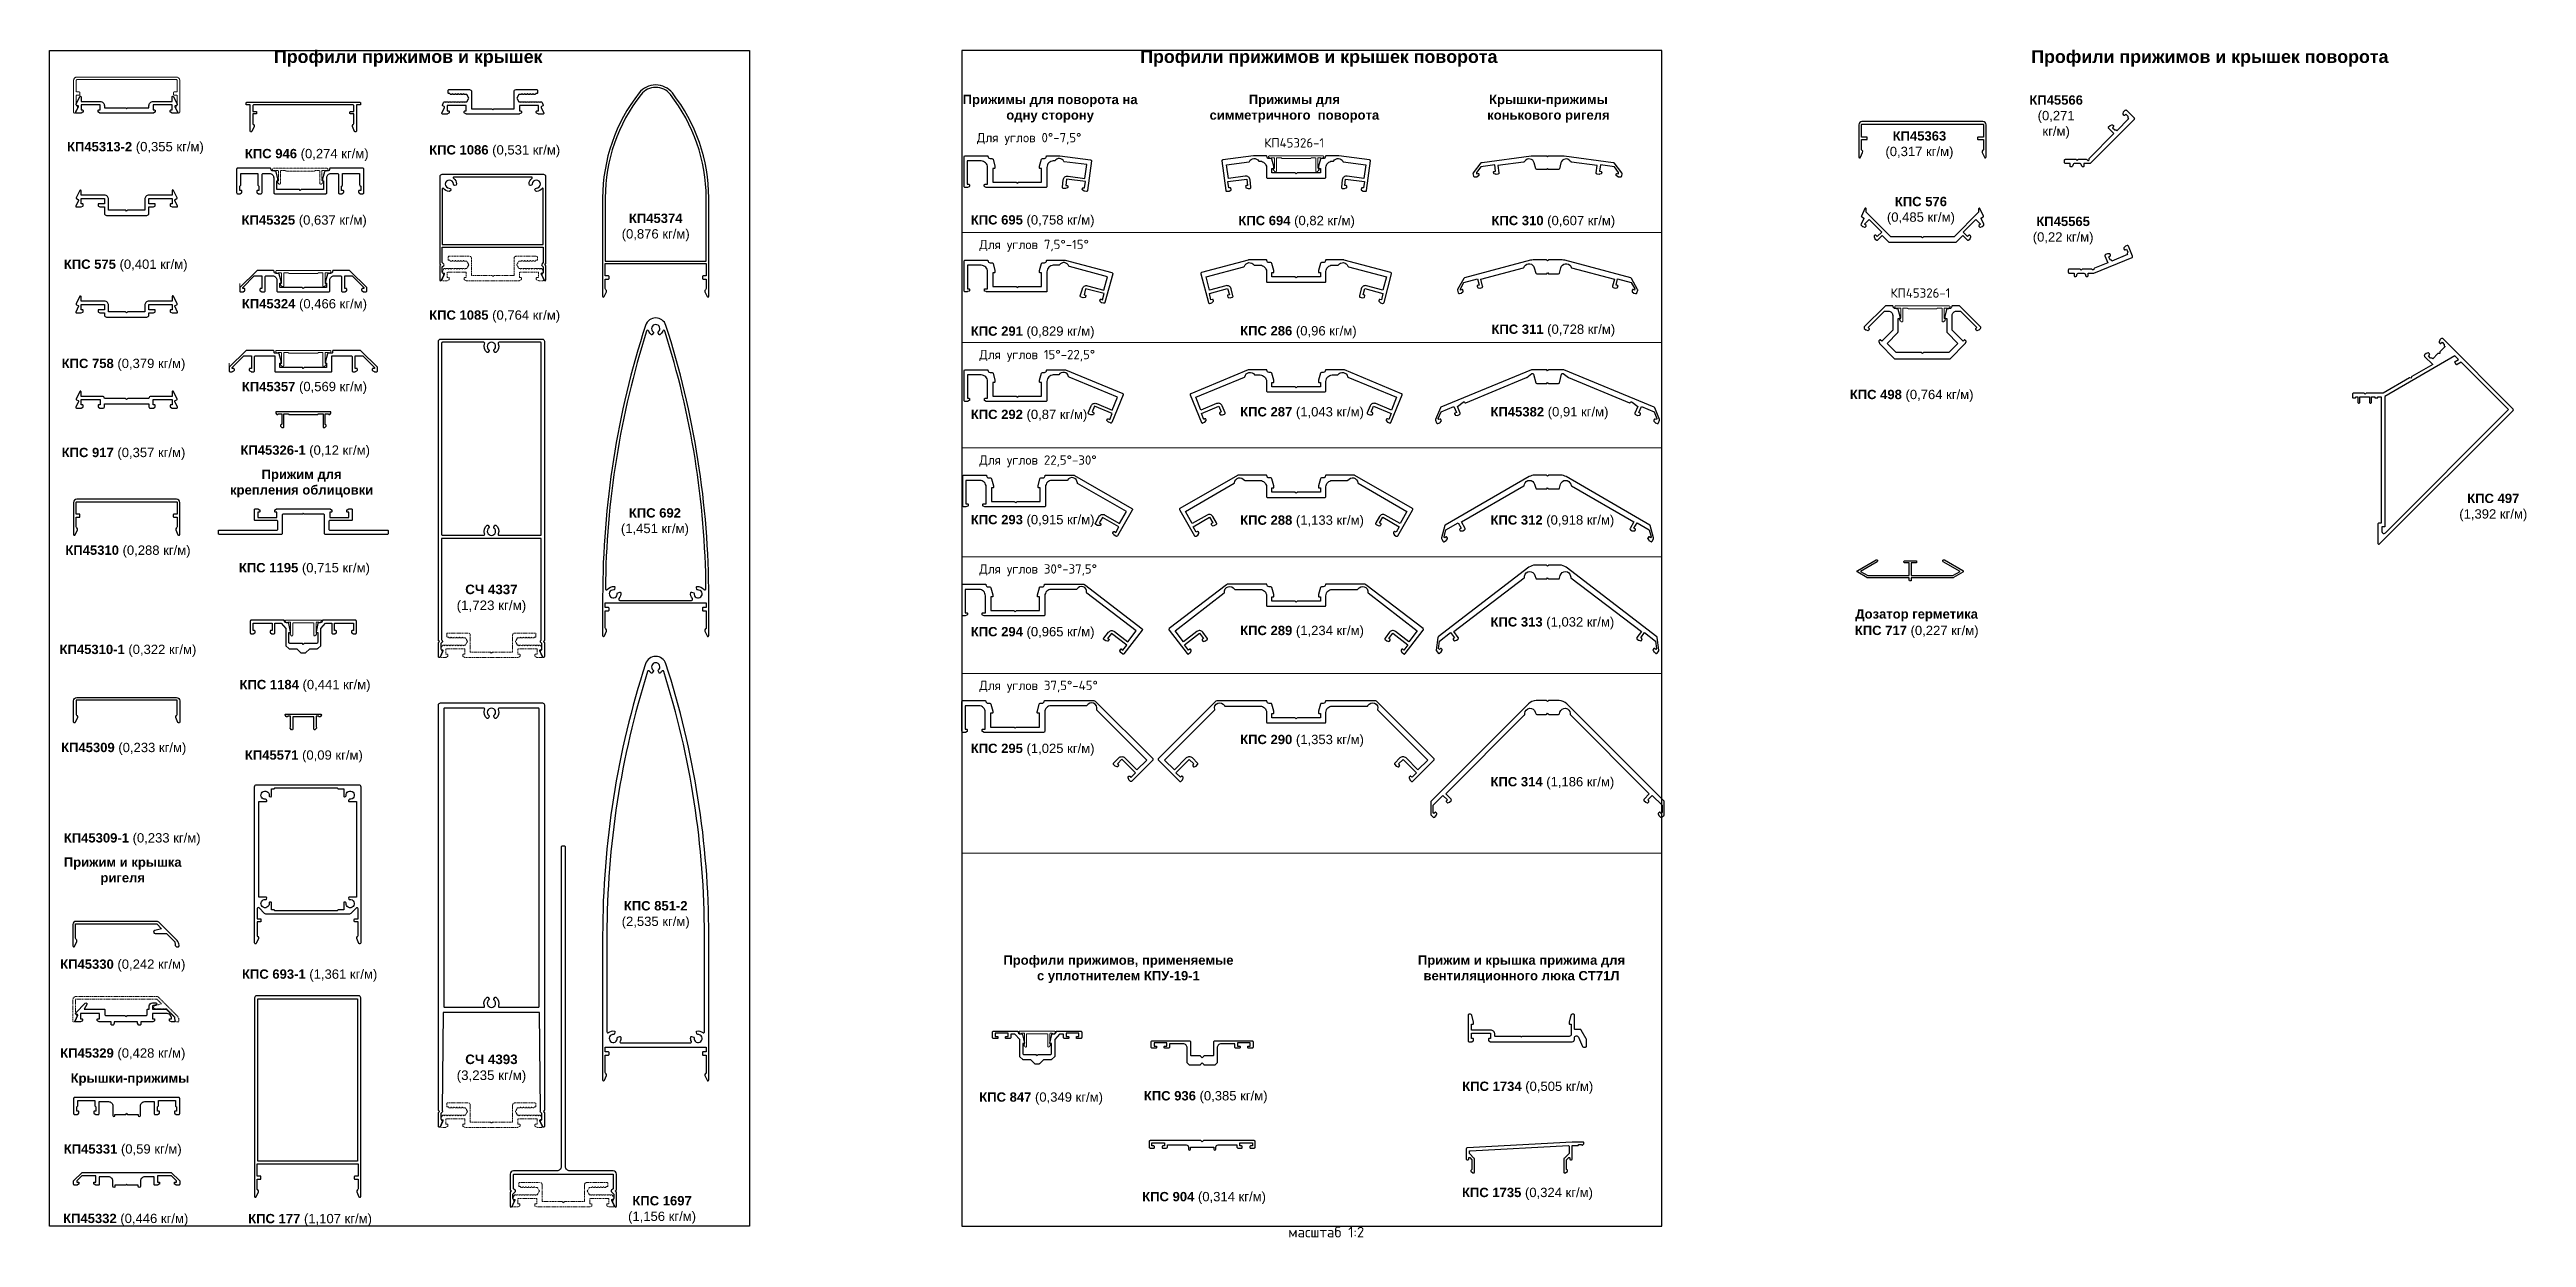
# Model space of a CAD drawing. Header units: millimetres. Extents: x 1744 to 18744, y -2272 to 2782.
# Drawn here: x 3570 to 4738, y 2206 to 2766 of the extents above; entities that cross this region are included whole.
import ezdxf

# ---------------------------------------------------------------- set-up
doc = ezdxf.new("R2010")
doc.units = ezdxf.units.MM
doc.linetypes.add('HIDDEN', pattern=[0.375, 0.25, -0.125])
for name, color, linetype, lineweight in [('2', 3, 'HIDDEN', 13), ('3', 1, 'Continuous', 20), ('4', 40, 'Continuous', 18), ('Рамки', 1, 'Continuous', 15), ('Текстовый', 7, 'Continuous', 9)]:
    doc.layers.add(name, color=color, linetype=linetype, lineweight=lineweight)
doc.layers.add('Скрытые', color=14, linetype='Continuous', plot=False)
doc.styles.add('4', font='isocpeur.ttf', dxfattribs={"width": 0.7, "height": 3.5})
doc.styles.add('Каталожный', font='isocpeur.ttf', dxfattribs={"height": 2.5})

msp = doc.modelspace()

# ---------------------------------------------------------------- texts
at = {"layer": 'Скрытые', "linetype": 'Continuous', "insert": (4007.276, 2210.759), "char_height": 7, "width": 330, "attachment_point": 1, "style": 'Каталожный'}
msp.add_mtext('\\pxqc;{\\H0.71429x;масштаб 1:2}', dxfattribs=at)
at = {"layer": 'Текстовый', "linetype": 'Continuous', "attachment_point": 1, "style": 'Каталожный'}
for s, insert, char_height, width in [('\\pxqc;{\\fArial|b1|i0|c204|p34;Профили прижимов и крышек}', (3605.261, 2765.242), 6, 268.63099), ('\\pxqc;{\\fArial|b1|i0|c204|p34;Профили прижимов и крышек поворота}', (4034.497, 2765.242), 6, 268.63099), ('\\pxqc;{\\fArial|b1|i0|c204|p34;Профили прижимов и крышек поворота}', (4454.497, 2765.242), 6, 268.63099), ('\\pxqc;{\\fArial|b1|i0|c204|p34;Прижимы для поворота на одну сторону}', (3999.554, 2744.237), 4.4, 85.19434), ('\\pxqc;{\\fArial|b1|i0|c204|p34;Прижимы для \\Pсимметричного  поворота }', (4114.679, 2744.237), 4.4, 85.19434), ('\\pxqc;{\\fArial|b1|i0|c204|p34;Крышки-прижимы\\Pконькового ригеля}', (4234.425, 2744.237), 4.4, 85.19434), ('\\pxqc;{\\fArial|b1|i0|c204|p34;\\H0.71429x;КП45566 \\fArial|b0|i0|c204|p34;(0,271 кг/м)}', (4500.395, 2743.979), 6.16, 31.91634), ('\\pxqc;{\\fArial|b1|i0|c204|p34;\\H0.71429x;КП45313-2 \\fArial|b0|i0|c204|p34;(0,355 кг/м)}', (3575.334, 2722.011), 6.16, 71.27963), ('{\\fArial|b1|i0|c204|p34;\\H0.71429x;КПС 1086 \\fArial|b0|i0|c204|p34;(0,531 кг/м)}', (3749.451, 2720.495), 6.16, 71.27963), ('{\\H0.71429x;Для углов 0%%D-7,5%%D}', (4007.618, 2726.25), 6.16, 71.27963), ('{\\H0.71429x;КП45326-1}', (4143.044, 2723.797), 6.16, 71.27963), ('\\pxqc;{\\fArial|b1|i0|c204|p34;\\H0.71429x;КП45363 \\fArial|b0|i0|c204|p34;(0,317 кг/м)}', (4433.795, 2727.068), 6.16, 36.2335), ('{\\fArial|b1|i0|c204|p34;\\H0.71429x;КПС 946 \\fArial|b0|i0|c204|p34;(0,274 кг/м)}', (3662.59, 2718.74), 6.16, 71.27963), ('\\pxqc;{\\fArial|b1|i0|c204|p34;\\H0.71429x;КП45325 \\fArial|b0|i0|c204|p34;(0,637 кг/м)}', (3654.881, 2687.442), 6.16, 71.27963), ('\\pxqc;{\\fArial|b1|i0|c204|p34;\\H0.71429x;КП45374\\P\\fArial|b0|i0|c204|p34;(0,876 кг/м)}', (3831.222, 2688.244), 6.16, 50), ('{\\fArial|b1|i0|c204|p34;\\H0.71429x;КПС 695 \\fArial|b0|i0|c204|p34;(0,758 кг/м)}', (4004.747, 2687.505), 6.16, 71.27963), ('{\\fArial|b1|i0|c204|p34;\\H0.71429x;КПС 694 \\fArial|b0|i0|c204|p34;(0,82 кг/м)}', (4130.886, 2687.19), 6.16, 71.27963), ('{\\fArial|b1|i0|c204|p34;\\H0.71429x;КПС 310 \\fArial|b0|i0|c204|p34;(0,607 кг/м)}', (4250.172, 2687.19), 6.16, 71.27963), ('\\pxqc;{\\fArial|b1|i0|c204|p34;\\H0.71429x;КПС 576 \\fArial|b0|i0|c204|p34;(0,485 кг/м)}', (4435.051, 2696.148), 6.16, 35.12263), ('\\pxqc;{\\fArial|b1|i0|c204|p34;\\H0.71429x;КП45565 \\fArial|b0|i0|c204|p34;(0,22 кг/м)}', (4505.067, 2686.784), 6.16, 29.16059), ('{\\H0.71429x;Для углов 7,5%%D-15%%D}', (4008.751, 2675.892), 6.16, 71.27963), ('\\pxqc;{\\fArial|b1|i0|c204|p34;\\H0.71429x;КПС 575 \\fArial|b0|i0|c204|p34;(0,401 кг/м)}', (3570.747, 2666.62), 6.16, 71.27963), ('{\\H0.71429x;КП45326-1}', (4438.249, 2653.042), 6.16, 71.27963), ('\\pxqc;{\\fArial|b1|i0|c204|p34;\\H0.71429x;КП45324 \\fArial|b0|i0|c204|p34;(0,466 кг/м)}', (3654.998, 2647.981), 6.16, 71.27963), ('{\\fArial|b1|i0|c204|p34;\\H0.71429x;КПС 1085 \\fArial|b0|i0|c204|p34;(0,764 кг/м)}', (3749.439, 2642.65), 6.16, 71.27963), ('{\\fArial|b1|i0|c204|p34;\\H0.71429x;КПС 291 \\fArial|b0|i0|c204|p34;(0,829 кг/м)}', (4004.747, 2635.078), 6.16, 71.27963), ('{\\fArial|b1|i0|c204|p34;\\H0.71429x;КПС 286 \\fArial|b0|i0|c204|p34;(0,96 кг/м)}', (4131.731, 2635.231), 6.16, 71.27963), ('{\\fArial|b1|i0|c204|p34;\\H0.71429x;КПС 311 \\fArial|b0|i0|c204|p34;(0,728 кг/м)}', (4250.172, 2635.986), 6.16, 71.27963), ('\\pxqc;{\\fArial|b1|i0|c204|p34;\\H0.71429x;КПС 758 \\fArial|b0|i0|c204|p34;(0,379 кг/м)}', (3569.721, 2619.86), 6.16, 71.27963), ('{\\H0.71429x;Для углов 15%%D-22,5%%D}', (4008.751, 2624.032), 6.16, 71.27963), ('\\pxqc;{\\fArial|b1|i0|c204|p34;\\H0.71429x;КП45357 \\fArial|b0|i0|c204|p34;(0,569 кг/м)}', (3654.998, 2608.959), 6.16, 71.27963), ('{\\fArial|b1|i0|c204|p34;\\H0.71429x;КПС 498 \\fArial|b0|i0|c204|p34;(0,764 кг/м)}', (4419.078, 2605.212), 6.16, 71.27963), ('{\\fArial|b1|i0|c204|p34;\\H0.71429x;КПС 292 \\fArial|b0|i0|c204|p34;(0,87 кг/м)}', (4004.747, 2595.843), 6.16, 71.27963), ('{\\fArial|b1|i0|c204|p34;\\H0.71429x;КПС 287 \\fArial|b0|i0|c204|p34;(1,043 кг/м)}', (4131.731, 2597.062), 6.16, 71.27963), ('{\\fArial|b1|i0|c204|p34;\\H0.71429x;КП45382 \\fArial|b0|i0|c204|p34;(0,91 кг/м)}', (4249.732, 2597.062), 6.16, 71.27963), ('\\pxqc;{\\fArial|b1|i0|c204|p34;\\H0.71429x;КПС 917 \\fArial|b0|i0|c204|p34;(0,357 кг/м)}', (3569.721, 2577.887), 6.16, 71.27963), ('{\\fArial|b1|i0|c204|p34;\\H0.71429x;КП45326-1 \\fArial|b0|i0|c204|p34;(0,12 кг/м)}', (3660.481, 2579.003), 6.16, 71.27963), ('{\\H0.71429x;Для углов 22,5%%D-30%%D}', (4008.751, 2574.317), 6.16, 71.27963), ('\\pxqc;{\\fArial|b1|i0|c204|p34;Прижим для крепления облицовки}', (3655.303, 2567.59), 4.4, 68.03596), ('\\pxqc;{\\fArial|b1|i0|c204|p34;\\H0.71429x;КПС 692 \\fArial|b0|i0|c204|p34;(1,451 кг/м)}', (3837.477, 2549.414), 6.16, 36.7435), ('{\\fArial|b1|i0|c204|p34;\\H0.71429x;КПС 293 \\fArial|b0|i0|c204|p34;(0,915 кг/м)}', (4004.747, 2546.246), 6.16, 71.27963), ('{\\fArial|b1|i0|c204|p34;\\H0.71429x;КПС 288 \\fArial|b0|i0|c204|p34;(1,133 кг/м)}', (4131.731, 2545.997), 6.16, 71.27963), ('{\\fArial|b1|i0|c204|p34;\\H0.71429x;КПС 312 \\fArial|b0|i0|c204|p34;(0,918 кг/м)}', (4249.732, 2546.083), 6.16, 71.27963), ('\\pxqc;{\\fArial|b1|i0|c204|p34;\\H0.71429x;КПС 497 \\fArial|b0|i0|c204|p34;(1,392 кг/м)}', (4704.321, 2556.26), 6.16, 36.17556), ('\\pxqc;{\\fArial|b1|i0|c204|p34;\\H0.71429x;КП45310 \\fArial|b0|i0|c204|p34;(0,288 кг/м)}', (3571.821, 2531.844), 6.16, 71.27963), ('\\pxqc;{\\fArial|b1|i0|c204|p34;\\H0.71429x;КПС 1195 \\fArial|b0|i0|c204|p34;(0,715 кг/м)}', (3654.998, 2523.581), 6.16, 71.27963), ('{\\H0.71429x;Для углов 30%%D-37,5%%D}', (4008.751, 2522.987), 6.16, 71.27963), ('\\pxqc;{\\fArial|b1|i0|c204|p34;\\H0.73052x;СЧ 4337\\P\\fArial|b0|i0|c204|p34;(1,723 кг/м)}', (3755.343, 2513.414), 6.16, 46.9), ('\\pxqc;{\\fArial|b1|i0|c204|p34;Дозатор герметика}', (4408.888, 2501.79), 4.4, 83.41623), ('{\\fArial|b1|i0|c204|p34;\\H0.71429x;КПС 294 \\fArial|b0|i0|c204|p34;(0,965 кг/м)}', (4004.747, 2493.44), 6.16, 71.27963), ('{\\fArial|b1|i0|c204|p34;\\H0.71429x;КПС 289 \\fArial|b0|i0|c204|p34;(1,234 кг/м)}', (4131.731, 2494.003), 6.16, 71.27963), ('{\\fArial|b1|i0|c204|p34;\\H0.71429x;КПС 313 \\fArial|b0|i0|c204|p34;(1,032 кг/м)}', (4249.732, 2498.051), 6.16, 71.27963), ('\\pxqc;{\\fArial|b1|i0|c204|p34;\\H0.71429x;КПС 717 \\fArial|b0|i0|c204|p34;(0,227 кг/м)}', (4413.802, 2494.04), 6.16, 73.64897), ('\\pxqc;{\\fArial|b1|i0|c204|p34;\\H0.71429x;КП45310-1 \\fArial|b0|i0|c204|p34;(0,322 кг/м)}', (3571.821, 2485.091), 6.16, 71.27963), ('\\pxqc;{\\fArial|b1|i0|c204|p34;\\H0.71429x;КПС 1184 \\fArial|b0|i0|c204|p34;(0,441 кг/м)}', (3655.284, 2468.512), 6.16, 71.27963), ('{\\H0.71429x;Для углов 37,5%%D-45%%D}', (4008.751, 2468.102), 6.16, 71.27963), ('{\\fArial|b1|i0|c204|p34;\\H0.71429x;КПС 290 \\fArial|b0|i0|c204|p34;(1,353 кг/м)}', (4131.731, 2442.64), 6.16, 71.27963), ('\\pxqc;{\\fArial|b1|i0|c204|p34;\\H0.71429x;КП45309 \\fArial|b0|i0|c204|p34;(0,233 кг/м)}', (3569.821, 2438.865), 6.16, 71.27963), ('\\pxqc;{\\fArial|b1|i0|c204|p34;\\H0.71429x;КП45571 \\fArial|b0|i0|c204|p34;(0,09 кг/м)}', (3654.727, 2435.309), 6.16, 71.27963), ('{\\fArial|b1|i0|c204|p34;\\H0.71429x;КПС 295 \\fArial|b0|i0|c204|p34;(1,025 кг/м)}', (4004.747, 2438.454), 6.16, 71.27963), ('{\\fArial|b1|i0|c204|p34;\\H0.71429x;КПС 314 \\fArial|b0|i0|c204|p34;(1,186 кг/м)}', (4249.732, 2422.732), 6.16, 71.27963), ('\\pxqc;{\\fArial|b1|i0|c204|p34;\\H0.71429x;КП45309-1 \\fArial|b0|i0|c204|p34;(0,233 кг/м)}', (3573.821, 2396.272), 6.16, 71.27963), ('\\pxqc;{\\fArial|b1|i0|c204|p34;Прижим и крышка ригеля}', (3570.967, 2384.839), 4.4, 68.03596), ('\\pxqc;{\\fArial|b1|i0|c204|p34;\\H0.71429x;КПС 851-2\\P\\fArial|b0|i0|c204|p34;(2,535 кг/м)}', (3831.222, 2364.264), 6.16, 50), ('\\pxqc;{\\fArial|b1|i0|c204|p34;\\H0.71429x;КП45330 \\fArial|b0|i0|c204|p34;(0,242 кг/м)}', (3569.393, 2336.747), 6.16, 71.27963), ('\\pxqc;{\\fArial|b1|i0|c204|p34;Профили прижимов, применяемые с уплотнителем КПУ-19-1}', (4018.614, 2338.661), 4.4, 111.44544), ('\\pxqc;{\\fArial|b1|i0|c204|p34;Прижим и крышка прижима для вентиляционного люка СТ71Л}', (4208.614, 2338.661), 4.4, 111.44544), ('{\\fArial|b1|i0|c204|p34;\\H0.71429x;КПС 693-1 \\fArial|b0|i0|c204|p34;(1,361 кг/м)}', (3661.209, 2332.065), 6.16, 71.27963), ('\\pxqc;{\\fArial|b1|i0|c204|p34;\\H0.71429x;КП45329 \\fArial|b0|i0|c204|p34;(0,428 кг/м)}', (3569.393, 2294.885), 6.16, 71.27963), ('\\pxqc;{\\fArial|b1|i0|c204|p34;\\H0.73052x;СЧ 4393\\P\\fArial|b0|i0|c204|p34;(3,235 кг/м)}', (3755.343, 2291.954), 6.16, 46.9), ('\\pxqc;{\\fArial|b1|i0|c204|p34;Крышки-прижимы}', (3574.398, 2283.04), 4.4, 68.03596), ('\\pxqc;{\\fArial|b1|i0|c204|p34;\\H0.71429x;КПС 1734 \\fArial|b0|i0|c204|p34;(0,505 кг/м)}', (4231.639, 2279.21), 6.16, 71.27963), ('\\pxqc;{\\fArial|b1|i0|c204|p34;\\H0.71429x;КПС 847 \\fArial|b0|i0|c204|p34;(0,349 кг/м)}', (4001.075, 2274.121), 6.16, 73.64897), ('\\pxqc;{\\fArial|b1|i0|c204|p34;\\H0.71429x;КПС 936 \\fArial|b0|i0|c204|p34;(0,385 кг/м)}', (4079.833, 2274.733), 6.16, 71.27963), ('{\\fArial|b1|i0|c204|p34;\\H0.71429x;КП45331 \\fArial|b0|i0|c204|p34;(0,59 кг/м)}', (3577.197, 2249.66), 6.16, 71.27963), ('\\pxqc;{\\fArial|b1|i0|c204|p34;\\H0.71429x;КПC 1697\\P\\fArial|b0|i0|c204|p34;(1,156 кг/м)}', (3834.222, 2225.264), 6.16, 50), ('\\pxqc;{\\fArial|b1|i0|c204|p34;\\H0.71429x;КПС 904 \\fArial|b0|i0|c204|p34;(0,314 кг/м)}', (4079.076, 2227.204), 6.16, 71.27963), ('\\pxqc;{\\fArial|b1|i0|c204|p34;\\H0.71429x;КПС 1735 \\fArial|b0|i0|c204|p34;(0,324 кг/м)}', (4231.511, 2229.168), 6.16, 71.27963), ('{\\fArial|b1|i0|c204|p34;\\H0.71429x;КП45332 \\fArial|b0|i0|c204|p34;(0,446 кг/м)}', (3576.896, 2216.938), 6.16, 71.27963), ('{\\fArial|b1|i0|c204|p34;\\H0.71429x;КПС 177 \\fArial|b0|i0|c204|p34;(1,107 кг/м)}', (3664.156, 2216.843), 6.16, 71.27963)]:
    msp.add_mtext(s, dxfattribs=dict(at, insert=insert, char_height=char_height, width=width))

# ---------------------------------------------------------------- blocks, each defined once
blk = doc.blocks.new('KP45571')
at = {"lineweight": -2, "flags": 128}
blk.add_lwpolyline([(6.2, -5, -0.414214), (6.2, -5.4), (5.5, -6.1, -0.668179), (5, -5.9), (5, 0), (-5, 0), (-5, -5.9, -0.668179), (-5.5, -6.1), (-6.2, -5.4, -0.414214), (-6.2, -5), (-6, -4.8), (-6, 0.3), (-7.3, 0.3), (-7.3, 0.3, -0.414214), (-7.6, 0), (-8, 0), (-8.5, 0.7), (-8.5, 1.3), (8.5, 1.3), (8.5, 0.7), (8, 0), (7.6, 0, -0.414214), (7.3, 0.3), (6, 0.3), (6, -4.8)], format="xyb", close=True, dxfattribs=at)
at = {"layer": '3', "style": '4', "width": 0.7, "flags": 3}
blk.add_attdef('КП45571', (0, 1.3), '', height=3.5, dxfattribs=at)
blk = doc.blocks.new('КП45332')
blk.add_lwpolyline([(-21.1, 2.4, -0.198912), (-20.8, 2.5), (20.8, 2.5, -0.198912), (21.1, 2.4), (24.9, -1.3, -0.198912), (25, -1.7), (25, -3, -0.414214), (24.5, -3.5), (23.6, -3.5, -0.116434), (23.4, -3.4), (22.7, -3, -0.284079), (22.5, -2.8), (22.5, -2.3, -0.414214), (22.8, -2), (23.5, -2), (23.5, -1.4), (21.1, 1), (14.5, 1), (14.5, -2), (15.2, -2, -0.414214), (15.5, -2.3), (15.5, -2.8, -0.284079), (15.3, -3), (14.6, -3.4, -0.116434), (14.4, -3.5), (13.3, -3.5, -0.414214), (13, -3.2), (13, 0.5), (8.5, 0.5, 0.414214), (6.5, -1.5), (6.5, -4, -1), (5.5, -4), (5.5, -3.5), (0.4, -3.5, -0.284079), (0.2, -3.3), (0, -3), (-0.2, -3.3, -0.284079), (-0.4, -3.5), (-5.5, -3.5), (-5.5, -4, -1), (-6.5, -4), (-6.5, -1.5, 0.414214), (-8.5, 0.5), (-13, 0.5), (-13, -3.2, -0.414214), (-13.3, -3.5), (-14.4, -3.5, -0.116434), (-14.6, -3.4), (-15.3, -3, -0.284079), (-15.5, -2.8), (-15.5, -2.3, -0.414214), (-15.2, -2), (-14.5, -2), (-14.5, 1), (-21.1, 1), (-23.5, -1.4), (-23.5, -2), (-22.8, -2, -0.414214), (-22.5, -2.3), (-22.5, -2.8, -0.284079), (-22.7, -3), (-23.4, -3.4, -0.116434), (-23.6, -3.5), (-24.5, -3.5, -0.414214), (-25, -3), (-25, -1.7, -0.198912), (-24.9, -1.3)], format="xyb", close=True)
blk = doc.blocks.new('КП45331')
blk.add_lwpolyline([(14.5, -1.2), (14.9, -0.8, 0.198912), (15, -0.6), (15, 1.8), (23, 1.8), (23, -0.6, 0.198912), (23.1, -0.8), (23.5, -1.2), (23.5, -3.2), (22.8, -3.2, 0.414214), (22.5, -3.5), (22.5, -4, 0.284079), (22.7, -4.3), (23.4, -4.7, 0.116434), (23.6, -4.7), (24.7, -4.7, 0.414214), (25, -4.4), (25, 2.8, 0.414214), (24.5, 3.3), (-24.5, 3.3, 0.414214), (-25, 2.8), (-25, -4.4, 0.414214), (-24.7, -4.7), (-23.6, -4.7, 0.116434), (-23.4, -4.7), (-22.7, -4.3, 0.284079), (-22.5, -4), (-22.5, -3.5, 0.414214), (-22.8, -3.2), (-23.5, -3.2), (-23.5, -1.2), (-23.1, -0.8, 0.198912), (-23, -0.6), (-23, 1.8), (-15, 1.8), (-15, -0.6, 0.198912), (-14.9, -0.8), (-14.5, -1.2), (-14.5, -3.2), (-15.2, -3.2, 0.414214), (-15.5, -3.5), (-15.5, -4, 0.284079), (-15.3, -4.3), (-14.6, -4.7, 0.116434), (-14.4, -4.7), (-13.3, -4.7, 0.414214), (-13, -4.4), (-13, 1.3), (-8.5, 1.3, -0.414214), (-6.5, -0.7), (-6.5, -5.2, 1), (-5.5, -5.2), (-5.5, -4.7), (-0.4, -4.7, 0.284079), (-0.2, -4.5), (0, -4.2), (0.2, -4.5, 0.284079), (0.4, -4.7), (5.5, -4.7), (5.5, -5.2, 1), (6.5, -5.2), (6.5, -0.7, -0.414214), (8.5, 1.3), (13, 1.3), (13, -4.4, 0.414214), (13.3, -4.7), (14.4, -4.7, 0.116434), (14.6, -4.7), (15.3, -4.3, 0.284079), (15.5, -4), (15.5, -3.5, 0.414214), (15.2, -3.2), (14.5, -3.2)], format="xyb", close=True)
blk = doc.blocks.new('КП45329')
blk.add_lwpolyline([(10.8, 0.1, 0.414214), (11.3, 0.6), (11.3, 2.8, -0.414214), (11.6, 3.1), (12.3, 3.1), (12.3, 4.6, -0.414214), (13.8, 6.1), (15.3, 6.1, -0.876976), (15.4, 5.1), (13.8, 4.6), (13.8, 3.1), (20.2, 3.1, -0.198912), (20.4, 3), (24.1, -0.7, -0.176327), (24.1, -0.9), (24.3, -2.6, -0.440011), (24, -2.9), (22.9, -2.9, -0.116434), (22.7, -2.9), (22, -2.5, -0.284079), (21.8, -2.3), (21.8, -1.7, -0.414214), (22.1, -1.4), (22.8, -1.4, 0.414214), (20.3, 1.1), (13.8, 1.1), (13.8, -1.4), (14.5, -1.4, -0.414214), (14.8, -1.7), (14.8, -2.3, -0.284079), (14.6, -2.5), (13.9, -2.9, -0.116434), (13.7, -2.9), (8.3, -2.9), (8.3, -4.1, -0.414214), (8, -4.4), (7.5, -4.4, -0.284079), (7.2, -4.3), (6.8, -3.5, -0.116434), (6.8, -3.4), (6.8, -2.9), (-4.2, -2.9), (-4.2, -3.4, -0.116434), (-4.2, -3.5), (-4.6, -4.3, -0.284079), (-4.9, -4.4), (-5.4, -4.4, -0.414214), (-5.7, -4.1), (-5.7, -2.9), (-11.1, -2.9, -0.116434), (-11.3, -2.9), (-12, -2.5, -0.284079), (-12.2, -2.3), (-12.2, -1.7, -0.414214), (-11.9, -1.4), (-11.2, -1.4), (-11.2, 1.1), (-20.2, 1.1), (-20.2, -1.4), (-19.5, -1.4, -0.414214), (-19.2, -1.7), (-19.2, -2.3, -0.284079), (-19.4, -2.5), (-20.1, -2.9, -0.116434), (-20.3, -2.9), (-22.4, -2.9, -0.548619), (-22.7, -2.5), (-21.4, 0.2, 0.414214), (-21.6, 0.5), (-22.3, 0.9, -0.520567), (-22.4, 1.4), (-17.9, 5.9, -0.876976), (-17.1, 5.3), (-18.4, 3.1), (-9, 3.1, -0.414214), (-8.7, 2.8), (-8.7, 0.6, 0.414214), (-8.2, 0.1), (0.7, 0.1, -0.198913), (0.9, 0), (1.3, -0.4), (1.7, 0, -0.198912), (1.9, 0.1)], format="xyb", close=True)
blk = doc.blocks.new('КП45330')
blk.add_lwpolyline([(-24.7, 1.7), (-24.7, -8.4, 0.802585), (-24, -8.6), (-22.9, -6.3, 0.401559), (-23.2, -5.3, -0.279739), (-23.5, -4.8), (-23.5, 2), (14.8, 2), (17, -0.3), (13.8, -1.1, 0.876976), (14, -2.6), (19.4, -2.6), (23.3, -6.5), (23.4, -7.9, 0.388879), (24.4, -8.8), (24.8, -8.8, 0.414214), (25.3, -8.3), (25.3, -8, 0.198912), (24.4, -5.9), (15.7, 2.8, 0.198912), (14.6, 3.2), (-23.2, 3.2, 0.414214)], format="xyb", close=True)
blk = doc.blocks.new('КП45309')
at = {"color": 0}
blk.add_lwpolyline([(-23.5, 2.5), (23.5, 2.5, -0.414214), (25, 1), (25, -9.1, -0.802585), (24.2, -9.2), (23.2, -6.9, -0.401559), (23.5, -6, 0.279739), (23.8, -5.5), (23.8, 1.3), (-23.8, 1.3), (-23.8, -5.5, 0.279739), (-23.5, -6, -0.401559), (-23.2, -6.9), (-24.2, -9.2, -0.802585), (-25, -9.1), (-25, 1, -0.414214)], format="xyb", close=True, dxfattribs=at)
blk = doc.blocks.new('КП45310')
at = {"color": 0}
blk.add_lwpolyline([(23.8, -4.3), (23.8, -8.8, -0.279739), (23.5, -9.3, 0.401559), (23.2, -10.2), (24.2, -12.5, 0.802585), (25, -12.4), (25, 2.7, 0.414214), (23.5, 4.2), (-23.5, 4.2, 0.414214), (-25, 2.7), (-25, -12.4, 0.802585), (-24.2, -12.5), (-23.2, -10.2, 0.401559), (-23.5, -9.3, -0.279739), (-23.8, -8.8), (-23.8, -4.3), (-22.3, -4.3, 0.414214), (-22, -4), (-22, -3.1, 0.414214), (-22.3, -2.8), (-23.8, -2.8), (-23.8, 2.7, -0.414214), (-23.5, 3), (23.5, 3, -0.414214), (23.8, 2.7), (23.8, -2.8), (22.3, -2.8, 0.414214), (22, -3.1), (22, -4, 0.414214), (22.3, -4.3)], format="xyb", close=True, dxfattribs=at)
blk = doc.blocks.new('КПС 917')
blk.add_lwpolyline([(10.5, 1.1), (0.6, 1.1, 0.198912), (0.4, 1), (0, 0.6), (-0.4, 1, 0.198912), (-0.6, 1.1), (-10.5, 1.1, 0.414214), (-11.5, 2.1), (-21.5, 2.1), (-21.5, 4.3, 0.414214), (-21.8, 4.6), (-21.8, 4.6, 0.291473), (-22.1, 4.4), (-23.8, 0.8, 0.414214), (-23.6, 0.4), (-22.9, 0.1, -0.414214), (-22.7, -0.3), (-24, -3, 0.548619), (-23.7, -3.4), (-21.6, -3.4, 0.116434), (-21.4, -3.4), (-20.7, -3, 0.284079), (-20.5, -2.7), (-20.5, -2.2, 0.414214), (-20.8, -1.9), (-21.5, -1.9), (-21.5, 0.6), (-12.5, 0.6), (-12.5, -1.9), (-13.2, -1.9, 0.414214), (-13.5, -2.2), (-13.5, -2.7, 0.284079), (-13.3, -3), (-12.6, -3.4, 0.116434), (-12.4, -3.4), (-11, -3.4, 0.414214), (-10.5, -2.9), (-10.5, -1.4), (10.5, -1.4), (10.5, -2.9, 0.414214), (11, -3.4), (12.4, -3.4, 0.116434), (12.6, -3.4), (13.3, -3, 0.284079), (13.5, -2.7), (13.5, -2.2, 0.414214), (13.2, -1.9), (12.5, -1.9), (12.5, 0.6), (21.5, 0.6), (21.5, -1.9), (20.8, -1.9, 0.414214), (20.5, -2.2), (20.5, -2.7, 0.284079), (20.7, -3), (21.4, -3.4, 0.116434), (21.6, -3.4), (23.7, -3.4, 0.548619), (24, -3), (22.7, -0.3, -0.414214), (22.9, 0.1), (23.6, 0.4, 0.414214), (23.8, 0.8), (22.1, 4.4, 0.291473), (21.8, 4.6), (21.8, 4.6, 0.414214), (21.5, 4.3), (21.5, 2.1), (11.5, 2.1, 0.414214)], format="xyb", close=True)
blk = doc.blocks.new('КПС 758')
blk.add_lwpolyline([(-23.8, 2.3, 0.414214), (-23.6, 1.9), (-22.9, 1.6, -0.414214), (-22.7, 1.2), (-24, -1.5, 0.548619), (-23.7, -1.9), (-21.6, -1.9, 0.116434), (-21.4, -1.9), (-20.7, -1.5, 0.284079), (-20.5, -1.2), (-20.5, -0.7, 0.414214), (-20.8, -0.4), (-21.5, -0.4), (-21.5, 2.1), (-10.5, 2.1), (-10.5, -0.4), (-13.2, -0.4, 0.414214), (-13.5, -0.7), (-13.5, -1.2, 0.284079), (-13.3, -1.5), (-12.6, -1.9, 0.116434), (-12.4, -1.9), (-10.5, -1.9), (-10.5, -2.9, 0.414214), (-9.5, -3.9), (9.5, -3.9, 0.414214), (10.5, -2.9), (10.5, -1.9), (12.4, -1.9, 0.116434), (12.6, -1.9), (13.3, -1.5, 0.284079), (13.5, -1.2), (13.5, -0.7, 0.414214), (13.2, -0.4), (10.5, -0.4), (10.5, 2.1), (21.5, 2.1), (21.5, -0.4), (20.8, -0.4, 0.414214), (20.5, -0.7), (20.5, -1.2, 0.284079), (20.7, -1.5), (21.4, -1.9, 0.116434), (21.6, -1.9), (23.7, -1.9, 0.548619), (24, -1.5), (22.7, 1.2, -0.414214), (22.9, 1.6), (23.6, 1.9, 0.414214), (23.8, 2.3), (22.1, 5.9, 0.291473), (21.8, 6.1), (21.8, 6.1, 0.414214), (21.5, 5.8), (21.5, 3.6), (10.5, 3.6, 0.414214), (8.5, 1.6), (8.5, -1.4), (0.6, -1.4, 0.198912), (0.4, -1.5), (0, -1.9), (-0.4, -1.5, 0.198912), (-0.6, -1.4), (-8.5, -1.4), (-8.5, 1.6, 0.414214), (-10.5, 3.6), (-21.5, 3.6), (-21.5, 5.8, 0.414214), (-21.8, 6.1), (-21.8, 6.1, 0.291473), (-22.1, 5.9)], format="xyb", close=True)
blk = doc.blocks.new('КПС 575')
blk.add_lwpolyline([(-23.8, 3.2, 0.414214), (-23.6, 2.8), (-22.9, 2.4, -0.414214), (-22.7, 2), (-24, -0.7, 0.548619), (-23.7, -1.1), (-21.6, -1.1, 0.116434), (-21.4, -1.1), (-20.7, -0.7, 0.284079), (-20.5, -0.4), (-20.5, 0.1, 0.414214), (-20.8, 0.4), (-21.5, 0.4), (-21.5, 2.9), (-10.5, 2.9), (-10.5, 0.4), (-13.2, 0.4, 0.414214), (-13.5, 0.1), (-13.5, -0.4, 0.284079), (-13.3, -0.7), (-12.6, -1.1, 0.116434), (-12.4, -1.1), (-10.5, -1.1), (-10.5, -4.1, 0.414214), (-9.5, -5.1), (9.5, -5.1, 0.414214), (10.5, -4.1), (10.5, -1.1), (12.4, -1.1, 0.116434), (12.6, -1.1), (13.3, -0.7, 0.284079), (13.5, -0.4), (13.5, 0.1, 0.414214), (13.2, 0.4), (10.5, 0.4), (10.5, 2.9), (21.5, 2.9), (21.5, 0.4), (20.8, 0.4, 0.414214), (20.5, 0.1), (20.5, -0.4, 0.284079), (20.7, -0.7), (21.4, -1.1, 0.116434), (21.6, -1.1), (23.7, -1.1, 0.548619), (24, -0.7), (22.7, 2, -0.414214), (22.9, 2.4), (23.6, 2.8, 0.414214), (23.8, 3.2), (22.1, 6.7, 0.291473), (21.8, 6.9), (21.8, 6.9, 0.414214), (21.5, 6.6), (21.5, 4.4), (10.5, 4.4, 0.414214), (8.5, 2.4), (8.5, -2.6), (0.6, -2.6, 0.198912), (0.4, -2.7), (0, -3.1), (-0.4, -2.7, 0.198912), (-0.6, -2.6), (-8.5, -2.6), (-8.5, 2.4, 0.414214), (-10.5, 4.4), (-21.5, 4.4), (-21.5, 6.6, 0.414214), (-21.8, 6.9), (-21.8, 6.9, 0.291473), (-22.1, 6.7)], format="xyb", close=True)
blk = doc.blocks.new('КП45313-2')
blk.add_lwpolyline([(-12.4, -2.6, -0.116434), (-12.6, -2.6), (-13.3, -2.2, -0.284079), (-13.5, -1.9), (-13.5, -1.4, -0.414214), (-13.2, -1.1), (-12.5, -1.1), (-12.5, 1.4), (-21.5, 1.4), (-21.5, -1.1), (-20.8, -1.1, -0.414214), (-20.5, -1.4), (-20.5, -1.9, -0.284079), (-20.7, -2.2), (-21.4, -2.6, -0.116434), (-21.6, -2.6), (-23.7, -2.6, -0.548619), (-24, -2.2), (-22.7, 0.5, 0.414214), (-22.9, 0.9), (-23.6, 1.2, -0.414214), (-23.8, 1.6), (-22.1, 5.2, -0.291473), (-21.8, 5.4), (-21.8, 5.4, -0.414214), (-21.5, 5.1), (-21.5, 2.9), (-12.5, 2.9, -0.414214), (-10.5, 0.9), (-10.5, -0.1), (-0.4, -0.1, -0.284079), (-0.2, -0.3), (0, -0.6), (0.2, -0.3, -0.284079), (0.4, -0.1), (10.5, -0.1), (10.5, 0.9, -0.414214), (12.5, 2.9), (21.5, 2.9), (21.5, 5.1, -0.414214), (21.8, 5.4), (21.8, 5.4, -0.291473), (22.1, 5.2), (23.8, 1.6, -0.414214), (23.6, 1.2), (22.9, 0.9, 0.414214), (22.7, 0.5), (24, -2.2, -0.548619), (23.7, -2.6), (21.6, -2.6, -0.116434), (21.4, -2.6), (20.7, -2.2, -0.284079), (20.5, -1.9), (20.5, -1.4, -0.414214), (20.8, -1.1), (21.5, -1.1), (21.5, 1.4), (12.5, 1.4), (12.5, -1.1), (13.2, -1.1, -0.414214), (13.5, -1.4), (13.5, -1.9, -0.284079), (13.3, -2.2), (12.6, -2.6, -0.116434), (12.4, -2.6)], format="xyb", close=True)
blk = doc.blocks.new('КПС 946')
blk.add_lwpolyline([(-25, -10.6), (-25, 1.8), (-26.7, 1.8, -0.414214), (-27, 2.1), (-27, 2.7, -0.414214), (-26.7, 3), (26.7, 3, -0.414214), (27, 2.7), (27, 2.1, -0.414214), (26.7, 1.8), (25, 1.8), (25, -10.6, -0.802585), (24.2, -10.7), (23.2, -8.4, -0.401559), (23.5, -7.5, 0.279739), (23.8, -7), (23.8, -2.5), (22.3, -2.5, -0.414214), (22, -2.2), (22, -1.6, -0.414214), (22.3, -1.3), (23.8, -1.3), (23.8, 1.3, 0.414214), (23.3, 1.8), (-23.3, 1.8, 0.414214), (-23.8, 1.3), (-23.8, -1.3), (-22.3, -1.3, -0.414214), (-22, -1.6), (-22, -2.2, -0.414214), (-22.3, -2.5), (-23.8, -2.5), (-23.8, -7, 0.279739), (-23.5, -7.5, -0.401559), (-23.2, -8.4), (-24.2, -10.7, -0.802585)], format="xyb", close=True)
blk = doc.blocks.new('КП45325')
blk.add_lwpolyline([(-0.6, -4.3), (-11, -4.3), (-11, -0.3), (-10.8, -0.3, 0.414214), (-10.5, 0), (-10.5, 0.6, 0.065543), (-10.5, 0.7), (-11.4, 4, 0.339454), (-11.9, 4.4), (-12.8, 4.4, -0.414214), (-13.8, 5.4), (-13.8, 5.4, 0.414214), (-14.1, 5.7), (-29.5, 5.7, 0.414214), (-30, 5.2), (-30, -5.8, 0.414214), (-29.5, -6.3), (-28.6, -6.3, 0.116434), (-28.4, -6.3), (-27.7, -5.9, 0.284079), (-27.5, -5.6), (-27.5, -5.1, 0.414214), (-27.8, -4.8), (-28.5, -4.8), (-28.5, -2.8), (-28.1, -2.4, 0.198912), (-28, -2.2), (-28, 3.2), (-20, 3.2), (-20, -2.2, 0.198912), (-19.9, -2.4), (-19.5, -2.8), (-19.5, -4.8), (-20.2, -4.8, 0.414214), (-20.5, -5.1), (-20.5, -5.6, 0.284079), (-20.3, -5.9), (-19.6, -6.3, 0.116434), (-19.4, -6.3), (-18.5, -6.3, 0.414214), (-18, -5.8), (-18, 2.7, -0.414214), (-17.5, 3.2), (-14.5, 3.2, -0.414214), (-12.5, 1.2), (-12.5, -5.8, 0.414214), (-12, -6.3), (12, -6.3, 0.414214), (12.5, -5.8), (12.5, 1.2, -0.414214), (14.5, 3.2), (17.5, 3.2, -0.414214), (18, 2.7), (18, -5.8, 0.414214), (18.5, -6.3), (19.4, -6.3, 0.116434), (19.6, -6.3), (20.3, -5.9, 0.284079), (20.5, -5.6), (20.5, -5.1, 0.414214), (20.2, -4.8), (19.5, -4.8), (19.5, -2.8), (19.9, -2.4, 0.198912), (20, -2.2), (20, 3.2), (28, 3.2), (28, -2.2, 0.198912), (28.1, -2.4), (28.5, -2.8), (28.5, -4.8), (27.8, -4.8, 0.414214), (27.5, -5.1), (27.5, -5.6, 0.284079), (27.7, -5.9), (28.4, -6.3, 0.116434), (28.6, -6.3), (29.5, -6.3, 0.414214), (30, -5.8), (30, 5.2, 0.414214), (29.5, 5.7), (14.1, 5.7, 0.414214), (13.8, 5.4), (13.8, 5.4, -0.414214), (12.8, 4.4), (11.9, 4.4, 0.339454), (11.4, 4), (10.5, 0.7, 0.065543), (10.5, 0.6), (10.5, 0, 0.414214), (10.8, -0.3), (11, -0.3), (11, -4.3), (0.6, -4.3, 0.198912), (0.4, -4.4), (0, -4.8), (-0.4, -4.4, 0.198912)], format="xyb", close=True)
blk = doc.blocks.new('КП45324')
blk.add_lwpolyline([(0, -3), (-0.4, -2.6, 0.198912), (-0.6, -2.5), (-11, -2.5), (-11, -0.5), (-10.8, -0.5, 0.414214), (-10.5, -0.2), (-10.5, 0.4, 0.065543), (-10.5, 0.5), (-11.4, 3.8, 0.339454), (-11.9, 4.2), (-12.8, 4.2, -0.414214), (-13.8, 5.2), (-13.8, 5.2, 0.414214), (-14.1, 5.5), (-21.8, 5.5, 0.198912), (-22.1, 5.3), (-29.9, -2.4, 0.198912), (-30, -2.7), (-30, -4, 0.414214), (-29.5, -4.5), (-28.6, -4.5, 0.116434), (-28.4, -4.5), (-27.7, -4.1, 0.284079), (-27.5, -3.8), (-27.5, -3.3, 0.414214), (-27.8, -3), (-28.5, -3), (-28.5, -2.4), (-23.1, 3), (-19.5, 3), (-19.5, -3), (-20.2, -3, 0.414214), (-20.5, -3.3), (-20.5, -3.8, 0.284079), (-20.3, -4.1), (-19.6, -4.5, 0.116434), (-19.4, -4.5), (-18.5, -4.5, 0.414214), (-18, -4), (-18, 2.5, -0.414214), (-17.5, 3), (-14.5, 3, -0.414214), (-12.5, 1), (-12.5, -4, 0.414214), (-12, -4.5), (12, -4.5, 0.414214), (12.5, -4), (12.5, 1, -0.414214), (14.5, 3), (17.5, 3, -0.414214), (18, 2.5), (18, -4, 0.414214), (18.5, -4.5), (19.4, -4.5, 0.116434), (19.6, -4.5), (20.3, -4.1, 0.284079), (20.5, -3.8), (20.5, -3.3, 0.414214), (20.2, -3), (19.5, -3), (19.5, 3), (23.1, 3), (28.5, -2.4), (28.5, -3), (27.8, -3, 0.414214), (27.5, -3.3), (27.5, -3.8, 0.284079), (27.7, -4.1), (28.4, -4.5, 0.116434), (28.6, -4.5), (29.5, -4.5, 0.414214), (30, -4), (30, -2.7, 0.198912), (29.9, -2.4), (22.1, 5.3, 0.198912), (21.8, 5.5), (14.1, 5.5, 0.414214), (13.8, 5.2), (13.8, 5.2, -0.414214), (12.8, 4.2), (11.9, 4.2, 0.339454), (11.4, 3.8), (10.5, 0.5), (10.5, -0.2, 0.414214), (10.8, -0.5), (11, -0.5), (11, -2.5), (0.6, -2.5, 0.198912), (0.4, -2.6)], format="xyb", close=True)
blk = doc.blocks.new('КП45357')
blk.add_lwpolyline([(0, -3.5), (-0.4, -3, 0.198912), (-0.6, -3), (-11, -3), (-11, -1), (-10.8, -1, 0.414214), (-10.5, -0.7), (-10.5, 0, 0.065543), (-10.5, 0.1), (-11.4, 3.4, 0.339454), (-11.9, 3.7), (-13.3, 3.7, -0.414214), (-13.8, 4.2), (-13.8, 4.7, 0.414214), (-14.1, 5), (-26.8, 5, 0.198912), (-27.1, 4.9), (-34.9, -2.8, 0.198912), (-35, -3.2), (-35, -4.5, 0.414214), (-34.5, -5), (-33.6, -5, 0.116434), (-33.4, -4.9), (-32.7, -4.5, 0.284079), (-32.5, -4.3), (-32.5, -3.8, 0.414214), (-32.8, -3.5), (-33.5, -3.5), (-33.5, -2.9), (-28.1, 2.5), (-24.5, 2.5), (-24.5, -3.5), (-25.2, -3.5, 0.414214), (-25.5, -3.8), (-25.5, -4.3, 0.284079), (-25.3, -4.5), (-24.6, -4.9, 0.116434), (-24.4, -5), (-23.5, -5, 0.414214), (-23, -4.5), (-23, 2, -0.414214), (-22.5, 2.5), (-13.5, 2.5), (-13.5, -4.7, 0.414214), (-13.2, -5), (13.2, -5, 0.414214), (13.5, -4.7), (13.5, 2.5), (22.5, 2.5, -0.414214), (23, 2), (23, -4.5, 0.414214), (23.5, -5), (24.4, -5, 0.116434), (24.6, -4.9), (25.3, -4.5, 0.284079), (25.5, -4.3), (25.5, -3.8, 0.414214), (25.2, -3.5), (24.5, -3.5), (24.5, 2.5), (28.1, 2.5), (33.5, -2.9), (33.5, -3.5), (32.8, -3.5, 0.414214), (32.5, -3.8), (32.5, -4.3, 0.284079), (32.7, -4.5), (33.4, -4.9, 0.116434), (33.6, -5), (34.5, -5, 0.414214), (35, -4.5), (35, -3.2, 0.198912), (34.9, -2.8), (27.1, 4.9, 0.198912), (26.8, 5), (14.1, 5, 0.414214), (13.8, 4.7), (13.8, 4.2, -0.414214), (13.3, 3.7), (11.9, 3.7, 0.339454), (11.4, 3.4), (10.5, 0), (10.5, -0.7, 0.414214), (10.8, -1), (11, -1), (11, -3), (0.6, -3, 0.198912), (0.4, -3)], format="xyb", close=True)
blk = doc.blocks.new('КП45326-1')
blk.add_lwpolyline([(-10.7, -5), (-10.1, -5.6, 0.198912), (-9.8, -5.7), (-9.5, -5.7, 0.414214), (-9.2, -5.4), (-9.2, 0.8), (-7, 0.8), (-7, 0.8, 0.414214), (-6.7, 0.5), (6.7, 0.5, 0.414214), (7, 0.8), (7, 0.8), (9.3, 0.8), (9.3, -5.4, 0.414214), (9.6, -5.7), (9.8, -5.7, 0.198912), (10.1, -5.6), (10.7, -5, 0.414214), (10.7, -4.6), (10.3, -4.2, -0.198912), (10.3, -4), (10.3, 0.8), (11.8, 0.8, 0.414214), (12.1, 0.5), (12.3, 0.5, 0.233167), (12.6, 0.6), (12.9, 1.1, 0.165101), (13, 1.3), (13, 1.5, 0.414214), (12.7, 1.8), (-12.7, 1.8, 0.414214), (-13, 1.5), (-13, 1.3, 0.165101), (-12.9, 1.1), (-12.6, 0.6, 0.233167), (-12.3, 0.5), (-12.1, 0.5, 0.414214), (-11.8, 0.8), (-10.2, 0.8), (-10.2, -4, -0.198912), (-10.3, -4.2), (-10.7, -4.6, 0.414214)], format="xyb", close=True)
blk = doc.blocks.new('КПС 1195')
at = {"ltscale": 0.7}
blk.add_lwpolyline([(12.4, 6.7, -0.116434), (12.6, 6.7), (13.3, 6.3, -0.284079), (13.5, 6), (13.5, 5.5, -0.414214), (13.2, 5.2), (12.5, 5.2), (12.5, 2.7), (21.5, 2.7), (21.5, 5.2), (20.8, 5.2, -0.414214), (20.5, 5.5), (20.5, 6, -0.284079), (20.7, 6.3), (21.4, 6.7, -0.116434), (21.6, 6.7), (22.7, 6.7, -0.414214), (23, 6.4), (23, 1.5, -0.414214), (22.7, 1.2), (12.5, 1.2, 0.414214), (12, 0.7), (12, -2.8, 0.414214), (12.5, -3.3), (39.7, -3.3, -0.414214), (40, -3.6), (40, -5, -0.414214), (39.7, -5.3), (10.3, -5.3, -0.414214), (10, -5), (10, 3.7, 0.414214), (9.5, 4.2), (0.4, 4.2, -0.284079), (0.2, 4.4), (0, 4.7), (-0.2, 4.4, -0.284079), (-0.4, 4.2), (-9.5, 4.2, 0.414214), (-10, 3.7), (-10, -5, -0.414214), (-10.3, -5.3), (-39.7, -5.3, -0.414214), (-40, -5), (-40, -3.6, -0.414214), (-39.7, -3.3), (-12.5, -3.3, 0.414214), (-12, -2.8), (-12, 0.7, 0.414214), (-12.5, 1.2), (-22.7, 1.2, -0.414214), (-23, 1.5), (-23, 6.4, -0.414214), (-22.7, 6.7), (-21.6, 6.7, -0.116434), (-21.4, 6.7), (-20.7, 6.3, -0.284079), (-20.5, 6), (-20.5, 5.5, -0.414214), (-20.8, 5.2), (-21.5, 5.2), (-21.5, 2.7), (-12.5, 2.7), (-12.5, 5.2), (-13.2, 5.2, -0.414214), (-13.5, 5.5), (-13.5, 6, -0.284079), (-13.3, 6.3), (-12.6, 6.7, -0.116434), (-12.4, 6.7)], format="xyb", close=True, dxfattribs=at)
blk = doc.blocks.new('КПС 1184')
blk.add_lwpolyline([(-15.4, 0.9, 0.414214), (-15.7, 0.6), (-15.7, 0.1, 0.284079), (-15.5, -0.2), (-14.8, -0.6, 0.116434), (-14.6, -0.6), (-13.9, -0.6, 0.414214), (-13.4, -0.1), (-13.4, 4.4), (-10.5, 4.4), (-8.3, 1.9), (-8.3, -6, 0.198912), (-8.2, -6.2), (-6.8, -7.5, 0.198912), (-6.6, -7.6), (-3, -7.6), (-1.1, -9.5, 0.198912), (-0.9, -9.6), (0.9, -9.6, 0.198912), (1.1, -9.5), (3, -7.6), (6.6, -7.6, 0.198912), (6.8, -7.5), (8.2, -6.2, 0.198912), (8.3, -6), (8.3, 1.9), (10.5, 4.4), (13.4, 4.4), (13.4, -0.1, 0.414214), (13.9, -0.6), (14.6, -0.6, 0.116434), (14.8, -0.6), (15.5, -0.2, 0.284079), (15.7, 0.1), (15.7, 0.6, 0.414214), (15.4, 0.9), (14.7, 0.9), (14.7, 4.4), (23.7, 4.4), (23.7, 0.9), (23, 0.9, 0.414214), (22.7, 0.6), (22.7, 0.1, 0.284079), (22.9, -0.2), (23.6, -0.6, 0.116434), (23.8, -0.6), (24.5, -0.6, 0.414214), (25, -0.1), (25, 5.4, 0.414214), (24.5, 5.9), (9.3, 5.9, 0.414214), (9, 5.6, -0.414214), (8, 4.6), (7.2, 4.6, 0.354119), (6.9, 4.3), (6, 0.3, 0.476976), (6.3, 0), (6.8, 0), (6.8, -4.6, -0.414214), (6.3, -5.1), (0.6, -5.1, 0.198912), (0.4, -5.2), (0, -5.6), (-0.4, -5.2, 0.198912), (-0.6, -5.1), (-6.3, -5.1, -0.414214), (-6.8, -4.6), (-6.8, 0), (-6.3, 0, 0.476976), (-6, 0.3), (-6.9, 4.3, 0.354119), (-7.2, 4.6), (-8, 4.6, -0.414214), (-9, 5.6, 0.414214), (-9.3, 5.9), (-24.5, 5.9, 0.414214), (-25, 5.4), (-25, -0.1, 0.414214), (-24.5, -0.6), (-23.8, -0.6, 0.116434), (-23.6, -0.6), (-22.9, -0.2, 0.284079), (-22.7, 0.1), (-22.7, 0.6, 0.414214), (-23, 0.9), (-23.7, 0.9), (-23.7, 4.4), (-14.7, 4.4), (-14.7, 0.9)], format="xyb", close=True)
blk = doc.blocks.new('КП45571')
at = {"flags": 128}
blk.add_lwpolyline([(6.2, -4.3, -0.414214), (6.2, -4.7), (5.5, -5.4, -0.668179), (5, -5.2), (5, 0.7), (-5, 0.7), (-5, -5.2, -0.668179), (-5.5, -5.4), (-6.2, -4.7, -0.414214), (-6.2, -4.3), (-6, -4.1), (-6, 1), (-7.3, 1), (-7.3, 1, -0.414214), (-7.6, 0.7), (-7.8, 0.7, -0.242213), (-8.1, 0.8), (-8.4, 1.3, -0.156317), (-8.5, 1.5), (-8.5, 1.7, -0.414214), (-8.2, 2), (8.2, 2, -0.414214), (8.5, 1.7), (8.5, 1.5, -0.156317), (8.4, 1.3), (8.1, 0.8, -0.242213), (7.8, 0.7), (7.6, 0.7, -0.414214), (7.3, 1), (6, 1), (6, -4.1)], format="xyb", close=True, dxfattribs=at)
blk = doc.blocks.new('КПС 693-1')
at = {"ltscale": 10}
blk.add_lwpolyline([(-23.2, -42), (-24.2, -44.3, -0.802585), (-25, -44.1), (-25, 29.5, -0.414214), (-24, 30.5), (24, 30.5, -0.414214), (25, 29.5), (25, -44.1, -0.802585), (24.2, -44.3), (23.2, -42, -0.401559), (23.5, -41.1, 0.279739), (23.8, -40.5), (23.8, -34.2), (22.3, -34.2, -0.414214), (22, -33.9), (22, -33, -0.414214), (22.3, -32.7), (23.8, -32.7), (23.8, -28, 0.668179), (23, -27.6), (20.4, -30.2, -0.198912), (19.7, -30.5), (-19.7, -30.5, -0.198912), (-20.4, -30.2), (-22.9, -27.6, 0.668179), (-23.8, -28), (-23.8, -32.7), (-22.3, -32.7, -0.414214), (-22, -33), (-22, -33.9, -0.414214), (-22.3, -34.2), (-23.8, -34.2), (-23.8, -40.5, 0.279739), (-23.5, -41.1, -0.401559)], format="xyb", close=True, dxfattribs=at)
blk.add_lwpolyline([(-23, 22.5), (-19.6, 22.5, 0.493145), (-19.3, 22.9), (-19.4, 23.4, 0.374693), (-19.8, 23.6, -2.917647), (-18.1, 25.3, 0.374693), (-17.9, 24.9), (-17.4, 24.8, 0.493145), (-17, 25.1), (-17, 28.5), (-15.7, 28.5, -0.414214), (-15.2, 29), (13.8, 29, -0.414214), (14.3, 28.5), (17, 28.5), (17, 25.1, 0.493145), (17.4, 24.8), (17.9, 24.9, 0.374693), (18.1, 25.3, -2.917647), (19.8, 23.6, 0.374693), (19.4, 23.4), (19.3, 22.9, 0.493145), (19.6, 22.5), (23, 22.5), (23, -22.5), (19.6, -22.5, 0.493145), (19.3, -22.9), (19.4, -23.4, 0.374693), (19.8, -23.6, -2.917647), (18.1, -25.3, 0.374693), (17.9, -24.9), (17.4, -24.8, 0.493145), (17, -25.1), (17, -28.5), (14.3, -28.5, -0.414214), (13.8, -29), (-15.2, -29, -0.414214), (-15.7, -28.5), (-17, -28.5), (-17, -25.1, 0.493145), (-17.4, -24.8), (-17.9, -24.9, 0.374693), (-18.1, -25.3, -2.917647), (-19.8, -23.6, 0.374693), (-19.4, -23.4), (-19.3, -22.9, 0.493145), (-19.6, -22.5), (-23, -22.5)], format="xyb", close=True)
blk = doc.blocks.new('КПС 177')
blk.add_lwpolyline([(-24.2, -54.6), (-23.2, -52.3, 0.401559), (-23.5, -51.4, -0.279739), (-23.8, -50.9), (-23.8, -46.4), (-22.3, -46.4, 0.414214), (-22, -46.1), (-22, -45.2, 0.414214), (-22.3, -44.9), (-23.8, -44.9), (-23.8, -39.1), (23.8, -39.1), (23.8, -44.9), (22.3, -44.9, 0.414214), (22, -45.2), (22, -46.1, 0.414214), (22.3, -46.4), (23.8, -46.4), (23.8, -50.9, -0.279739), (23.5, -51.4, 0.401559), (23.2, -52.3), (24.2, -54.6, 0.802585), (25, -54.5), (25, 39.1, 0.414214), (24, 40.1), (-24, 40.1, 0.414214), (-25, 39.1), (-25, -54.5, 0.802585)], format="xyb", close=True)
blk.add_lwpolyline([(-23.5, -37.9), (-23.5, 38.6), (23.5, 38.6), (23.5, -37.9)], close=True)
blk = doc.blocks.new('КПC 1697')
blk.add_lwpolyline([(23.2, -55.1, -0.414214), (23.5, -55.4), (23.5, -62), (22.7, -62.7, 0.414214), (22.7, -63.4), (23.8, -64.5), (23.8, -66.6, -0.279739), (23.5, -67.1, 0.401559), (23.2, -68.1), (24.2, -70.4, 0.802585), (25, -70.2), (25, -63.7, 0.198912), (24.9, -63.5), (24.5, -63.1), (24.9, -62.7, 0.198912), (25, -62.5), (25, -55.1, 0.414214), (23.5, -53.6), (3, -53.6, -0.414214), (1, -51.6), (1, 98.9, 0.414214), (0.5, 99.4), (-0.5, 99.4, 0.414214), (-1, 98.9), (-1, -51.6, -0.414214), (-3, -53.6), (-23.5, -53.6, 0.414214), (-25, -55.1), (-25, -62.5, 0.198912), (-24.9, -62.7), (-24.5, -63.1), (-24.9, -63.5, 0.198912), (-25, -63.7), (-25, -70.2, 0.802585), (-24.2, -70.4), (-23.2, -68.1, 0.401559), (-23.5, -67.1, -0.279739), (-23.8, -66.6), (-23.8, -64.5), (-22.7, -63.4, 0.414214), (-22.7, -62.7), (-23.5, -62), (-23.5, -55.4, -0.414214), (-23.2, -55.1), (23.2, -55.1)], format="xyb")
blk = doc.blocks.new('СЧ 4393')
blk.add_lwpolyline([(22.7, -72.9), (-22.7, -72.9), (-23.2, -118.9, 0.162251), (-23.1, -119.2, -0.370216), (-23.2, -119.9), (-23.8, -120.5), (-23.8, -123.1, 0.279739), (-23.5, -123.6, -0.401559), (-23.2, -124.5), (-24.2, -126.8, -0.802585), (-25, -126.6), (-25, -120.2, -0.198912), (-24.9, -120), (-24.5, -119.5), (-24.9, -119.1, -0.198912), (-25, -118.9), (-25, 72, -0.414214), (-24, 73), (24, 73, -0.414214), (25, 72), (25, -118.9, -0.198912), (24.9, -119.1), (24.5, -119.5), (24.9, -120, -0.198912), (25, -120.2), (25, -126.6, -0.802585), (24.2, -126.8), (23.2, -124.5, -0.401559), (23.5, -123.6, 0.279739), (23.8, -123.1), (23.8, -120.5), (23.2, -119.9, -0.370216), (23.1, -119.2, 0.162251), (23.2, -118.9)], format="xyb", close=True)
at = {"linetype": 'Continuous'}
blk.add_lwpolyline([(1.6, -65.8, -0.441988), (2, -65.7, -0.33998), (3.3, -69.8, 0.523273), (3.7, -70.4), (22.2, -70.4, 0.414214), (22.5, -70.1), (22.5, 70.2, 0.414214), (22.2, 70.5), (3.7, 70.5, 0.531846), (3.2, 69.8, -0.347478), (2, 65.6, -0.441988), (1.6, 65.7), (1.1, 66.6, -0.374693), (1.2, 67, 2.917647), (-1.2, 67, -0.374693), (-1.1, 66.6), (-1.6, 65.7, -0.441988), (-2, 65.6, -0.347478), (-3.2, 69.8, 0.531846), (-3.7, 70.5), (-22.2, 70.5, 0.414214), (-22.5, 70.2), (-22.5, -70.1, 0.414214), (-22.2, -70.4), (-3.7, -70.4, 0.523273), (-3.3, -69.8, -0.33998), (-2, -65.7, -0.441988), (-1.6, -65.8), (-1.1, -66.7, -0.374693), (-1.2, -67, 2.917647), (1.2, -67, -0.374693), (1.1, -66.7)], format="xyb", close=True, dxfattribs=at)
blk = doc.blocks.new('СЧ 4337')
for points in [[(-23.5, -92, 0.198912), (-23.3, -92.4), (-23.2, -92.5, -0.414214), (-23.2, -93.2), (-23.8, -93.9), (-23.8, -96.4, 0.279739), (-23.5, -96.9, -0.401559), (-23.2, -97.9), (-24.2, -100.2, -0.802585), (-25, -100), (-25, -93.5, -0.198912), (-24.9, -93.3), (-24.5, -92.9), (-24.9, -92.5, -0.198912), (-25, -92.3), (-25, 48.6, -0.414214), (-24, 49.6), (24, 49.6, -0.414214), (25, 48.6), (25, -92.3, -0.198912), (24.9, -92.5), (24.5, -92.9), (24.9, -93.3, -0.198912), (25, -93.5), (25, -100, -0.802585), (24.2, -100.2), (23.2, -97.9, -0.401559), (23.5, -96.9, 0.279739), (23.8, -96.4), (23.8, -93.9), (23.2, -93.2, -0.414214), (23.2, -92.5), (23.3, -92.4, 0.198912), (23.5, -92), (23.5, -44.4), (-23.5, -44.4)], [(1.5, -38.2, -0.442896), (2, -38.1, -0.34566), (3.2, -42.1, 0.530738), (3.6, -42.8), (23.2, -42.8, 0.414214), (23.5, -42.5), (23.5, 47.8, 0.414214), (23.2, 48.1), (3.6, 48.1, 0.530738), (3.2, 47.4, -0.34566), (2, 43.3, -0.442896), (1.5, 43.4), (1.1, 44.2, -0.374693), (1.2, 44.6, 2.917647), (-1.2, 44.6, -0.374693), (-1.1, 44.2), (-1.5, 43.4, -0.442896), (-2, 43.3, -0.34566), (-3.2, 47.4, 0.530738), (-3.6, 48.1), (-23.1, 48.1, 0.414214), (-23.5, 47.8), (-23.5, -42.5, 0.414214), (-23.1, -42.8), (-3.6, -42.8, 0.530738), (-3.2, -42.1, -0.34566), (-2, -38.1, -0.442896), (-1.5, -38.2), (-1.1, -39, -0.374693), (-1.2, -39.4, 2.917647), (1.2, -39.4, -0.374693), (1.1, -39)]]:
    blk.add_lwpolyline(points, format="xyb", close=True)
blk = doc.blocks.new('КПС 692')
for points in [[(-23.8, -53.5), (23.8, -53.5), (23.8, -55.7), (22.3, -55.7, 0.414214), (22, -56), (22, -56.9, 0.414214), (22.3, -57.2), (23.8, -57.2), (23.8, -65.3, -0.279739), (23.5, -65.8, 0.401559), (23.2, -66.8), (24.2, -69.1, 0.802585), (25, -68.9), (25, -50.8, 0.078569), (4.8, 77.3, 0.726946), (-4.8, 77.3, 0.078569), (-25, -50.8), (-25, -68.9, 0.802585), (-24.2, -69.1), (-23.2, -66.8, 0.401559), (-23.5, -65.8, -0.279739), (-23.8, -65.3), (-23.8, -57.2), (-22.3, -57.2, 0.414214), (-22, -56.9), (-22, -56, 0.414214), (-22.3, -55.7), (-23.8, -55.7)], [(-18.1, -49, -0.374693), (-17.9, -48.7), (-16.9, -48.5, -0.441988), (-16.5, -48.7, -0.213938), (-17.3, -51.5, 0.629016), (-16.9, -52.3), (16.9, -52.3, 0.629016), (17.3, -51.5, -0.213938), (16.5, -48.7, -0.441988), (16.9, -48.5), (17.9, -48.7, -0.374693), (18.1, -49, 2.917647), (19.8, -47.4, -0.374693), (19.4, -47.2), (19.2, -46.2, -0.441988), (19.4, -45.8, -0.278782), (22.8, -47.2, 0.721438), (23.7, -46.9, 0.07472), (4.3, 74.6, 0.721865), (3.3, 74.6, -0.156386), (2, 72.9, -0.441988), (1.6, 73), (1.1, 73.8, -0.374693), (1.2, 74.2, 2.917647), (-1.2, 74.2, -0.374693), (-1.1, 73.8), (-1.6, 73, -0.441988), (-2, 72.9, -0.156386), (-3.3, 74.6, 0.721865), (-4.3, 74.6, 0.07472), (-23.7, -46.9, 0.721438), (-22.8, -47.2, -0.278782), (-19.4, -45.8, -0.441988), (-19.2, -46.2), (-19.4, -47.2, -0.374693), (-19.8, -47.4, 2.917647)]]:
    blk.add_lwpolyline(points, format="xyb", close=True)
blk = doc.blocks.new('КПС 851-2')
for points in [[(-25, -23.6), (-25, -91.7, 0.802585), (-24.2, -91.9), (-23.2, -89.6, 0.401559), (-23.5, -88.7, -0.279739), (-23.8, -88.2), (-23.8, -80), (-22.3, -80, 0.414214), (-22, -79.7), (-22, -78.8, 0.414214), (-22.3, -78.5), (-23.8, -78.5), (-23.8, -76.3), (23.8, -76.3), (23.8, -78.5), (22.3, -78.5, 0.414214), (22, -78.8), (22, -79.7, 0.414214), (22.3, -80), (23.8, -80), (23.8, -88.2, -0.279739), (23.5, -88.7, 0.401559), (23.2, -89.6), (24.2, -91.9, 0.802585), (25, -91.7), (25, -23.6, 0.078569), (4.8, 104.4, 0.726946), (-4.8, 104.4, 0.078569)], [(4, -74.3), (16.4, -74.3, 0.549474), (16.8, -73.6, -0.152893), (16.5, -71.6, -0.441988), (16.9, -71.3), (17.9, -71.6, -0.374693), (18.1, -71.9, 2.917647), (19.8, -70.3, -0.374693), (19.4, -70), (19.2, -69.1, -0.441988), (19.4, -68.7, -0.213938), (22.2, -69.4, 0.629016), (23, -69), (23, -23.6, 0.076659), (3.8, 100.8, 0.630339), (2.9, 100.9, -0.092128), (2, 100, -0.441988), (1.6, 100.1), (1.1, 101, -0.374693), (1.2, 101.4, 2.917647), (-1.2, 101.4, -0.374693), (-1.1, 101), (-1.6, 100.1, -0.441988), (-2, 100, -0.092128), (-2.9, 100.9, 0.630339), (-3.8, 100.8, 0.076659), (-23, -23.6), (-23, -69, 0.629016), (-22.2, -69.4, -0.213938), (-19.4, -68.7, -0.441988), (-19.2, -69.1), (-19.4, -70, -0.374693), (-19.8, -70.3, 2.917647), (-18.1, -71.9, -0.374693), (-17.9, -71.6), (-16.9, -71.3, -0.441988), (-16.5, -71.6, -0.152893), (-16.8, -73.6, 0.549474), (-16.4, -74.3), (3.2, -74.3)]]:
    blk.add_lwpolyline(points, format="xyb", close=True)
blk = doc.blocks.new('КПС 847')
blk.add_lwpolyline([(-12.9, 3.1), (-14.6, 3.1, -0.414214), (-14.9, 3.4), (-14.9, 3.8, -0.414214), (-14.6, 4.1), (-13.7, 4.1), (-13.7, 5.6), (-19.7, 5.6), (-19.7, 4.1), (-18.8, 4.1, -0.414214), (-18.5, 3.8), (-18.5, 3.4, -0.414214), (-18.8, 3.1), (-20.5, 3.1, -0.414214), (-21, 3.6), (-21, 6.1, -0.414214), (-20.5, 6.6), (-9.3, 6.6, -0.414214), (-9, 6.3, 0.414214), (-8, 5.3), (-7.2, 5.3, -0.354119), (-6.9, 5), (-6, 1, -0.476976), (-6.3, 0.7), (-6.8, 0.7), (-6.8, -3.9, 0.414214), (-6.3, -4.4), (-0.6, -4.4, -0.198912), (-0.4, -4.5), (0, -4.9), (0.4, -4.5, -0.198912), (0.6, -4.4), (6.3, -4.4, 0.414214), (6.8, -3.9), (6.8, 0.7), (6.3, 0.7, -0.476976), (6, 1), (6.9, 5, -0.354119), (7.2, 5.3), (8, 5.3, 0.414214), (9, 6.3, -0.414214), (9.3, 6.6), (20.5, 6.6, -0.414214), (21, 6.1), (21, 3.6, -0.414214), (20.5, 3.1), (18.8, 3.1, -0.414214), (18.5, 3.4), (18.5, 3.8, -0.414214), (18.8, 4.1), (19.7, 4.1), (19.7, 5.6), (13.7, 5.6), (13.7, 4.1), (14.6, 4.1, -0.414214), (14.9, 3.8), (14.9, 3.4, -0.414214), (14.6, 3.1), (12.9, 3.1, -0.414214), (12.4, 3.6), (12.4, 5.1), (10.5, 5.1), (8.3, 2.6), (8.3, -5.3, -0.198912), (8.2, -5.5), (6.8, -6.8, -0.198912), (6.6, -6.9), (3, -6.9), (1.1, -8.8, -0.198912), (0.9, -8.9), (-0.9, -8.9, -0.198912), (-1.1, -8.8), (-3, -6.9), (-6.6, -6.9, -0.198912), (-6.8, -6.8), (-8.2, -5.5, -0.198912), (-8.2, -5.3), (-8.2, 2.6), (-10.5, 5.1), (-12.4, 5.1), (-12.4, 3.6, -0.414214)], format="xyb", close=True)
blk = doc.blocks.new('КПС 936')
blk.add_lwpolyline([(24, 4.4), (24, 1.9, -0.414214), (23.5, 1.4), (21.8, 1.4, -0.414214), (21.5, 1.7), (21.5, 2.1, -0.414214), (21.8, 2.4), (22.7, 2.4), (22.7, 3.9), (16.7, 3.9), (16.7, 2.4), (17.6, 2.4, -0.414214), (17.9, 2.1), (17.9, 1.7, -0.414214), (17.6, 1.4), (15.9, 1.4, -0.414214), (15.4, 1.9), (15.4, 3.4), (9, 3.4, 0.414214), (7, 1.4), (7, -5.5, -0.198912), (6.9, -5.7), (6.1, -6.5, -0.198912), (5.9, -6.6), (1.1, -6.6, -0.198912), (0.9, -6.5), (0, -5.6), (-0.9, -6.5, -0.198912), (-1.1, -6.6), (-5.9, -6.6, -0.198912), (-6.1, -6.5), (-6.9, -5.7, -0.198912), (-7, -5.5), (-7, 1.4, 0.414214), (-9, 3.4), (-15.4, 3.4), (-15.4, 1.9, -0.414214), (-15.9, 1.4), (-17.6, 1.4, -0.414214), (-17.9, 1.7), (-17.9, 2.1, -0.414214), (-17.6, 2.4), (-16.7, 2.4), (-16.7, 3.9), (-22.7, 3.9), (-22.7, 2.4), (-21.8, 2.4, -0.414214), (-21.5, 2.1), (-21.5, 1.7, -0.414214), (-21.8, 1.4), (-23.5, 1.4, -0.414214), (-24, 1.9), (-24, 4.4, -0.414214), (-23.5, 4.9), (-6, 4.9, -0.414214), (-5.5, 4.4), (-5.5, -1.8, 0.414214), (-5.2, -2.1), (-1.1, -2.1, -0.198912), (-0.9, -2.2), (0, -3.1), (0.9, -2.2, -0.198912), (1.1, -2.1), (5.2, -2.1, 0.414214), (5.5, -1.8), (5.5, 4.4, -0.414214), (6, 4.9), (23.5, 4.9, -0.414214)], format="xyb", close=True)
blk = doc.blocks.new('КПС 904')
blk.add_lwpolyline([(5.5, -1.6), (5.5, -2.6, 1), (6.5, -2.6), (6.5, -1.6, -0.414214), (7.5, -0.6), (16.4, -0.6), (16.4, -1.6, 0.414214), (16.9, -2.1), (18.6, -2.1, 0.414214), (18.9, -1.8), (18.9, -1.4, 0.414214), (18.6, -1.1), (17.7, -1.1), (17.7, 0.4), (23.7, 0.4), (23.7, -1.1), (22.8, -1.1, 0.414214), (22.5, -1.4), (22.5, -1.8, 0.414214), (22.8, -2.1), (24.5, -2.1, 0.414214), (25, -1.6), (25, 0.9, 0.414214), (24.5, 1.4), (0.6, 1.4, 0.198912), (0.4, 1.3), (0, 0.9), (-0.4, 1.3, 0.198912), (-0.6, 1.4), (-24.5, 1.4, 0.414214), (-25, 0.9), (-25, -1.6, 0.414214), (-24.5, -2.1), (-22.8, -2.1, 0.414214), (-22.5, -1.8), (-22.5, -1.4, 0.414214), (-22.8, -1.1), (-23.7, -1.1), (-23.7, 0.4), (-17.7, 0.4), (-17.7, -1.1), (-18.6, -1.1, 0.414214), (-18.9, -1.4), (-18.9, -1.8, 0.414214), (-18.6, -2.1), (-16.9, -2.1, 0.414214), (-16.4, -1.6), (-16.4, -0.6), (-7.5, -0.6, -0.414214), (-6.5, -1.6), (-6.5, -2.6, 1), (-5.5, -2.6), (-5.5, -1.6)], format="xyb", close=True)
blk = doc.blocks.new('КПС 1735')
at = {"ltscale": 10}
blk.add_lwpolyline([(-25.6, -0.1), (20.8, 2.3, -0.429634), (21.1, 2), (21.1, -1.4), (18.7, -3.7, 0.198912), (18.6, -3.9), (18.6, -10.2, 0.414214), (18.9, -10.5), (19.4, -10.5, 0.198912), (19.6, -10.4), (20.3, -9.8, 0.414214), (20.3, -9.3), (19.9, -9, -0.198912), (19.8, -8.8), (19.8, -4.3), (20.9, -3.3, -0.668179), (21.4, -3.5), (21.4, -4, 0.414214), (21.7, -4.3), (22.3, -4.3, 0.414214), (22.6, -4), (22.6, 2.4), (25.4, 2.4, 0.383864), (25.6, 2.6), (25.6, 2.9), (26.9, 2.9, 0.414214), (27.2, 2.6), (27.4, 2.6, 0.233167), (27.6, 2.7), (28, 3.2, 0.165101), (28.1, 3.4), (28.1, 3.6, 0.414214), (27.8, 3.9), (22.6, 3.9), (-26.9, 1.3, 0.39896), (-27.4, 0.8), (-27.4, -4, 0.414214), (-27.1, -4.3), (-26.5, -4.3, 0.414214), (-26.2, -4), (-26.2, -3.5, -0.668179), (-25.7, -3.3), (-24.7, -4.3), (-24.7, -8.8, -0.198912), (-24.8, -9), (-25.1, -9.3, 0.414214), (-25.1, -9.8), (-24.5, -10.4, 0.198912), (-24.3, -10.5), (-23.8, -10.5, 0.414214), (-23.5, -10.2), (-23.5, -3.9, 0.198912), (-23.6, -3.7), (-25.9, -1.4), (-25.9, -0.4, -0.39896)], format="xyb", close=True, dxfattribs=at)
blk = doc.blocks.new('КПС 1734')
at = {"ltscale": 10}
blk.add_lwpolyline([(-27.8, 2.5), (-27.8, 5.3), (-27.1, 5.3, 0.414214), (-26.8, 5.6), (-26.8, 6.2, 0.065543), (-26.8, 6.3), (-27.7, 9.6, 0.339454), (-28.2, 10), (-29, 10, 0.414214), (-29.3, 9.7), (-29.3, -2.7, 0.414214), (-29, -3), (-27.9, -3, 0.116434), (-27.7, -3), (-27, -2.6, 0.284079), (-26.8, -2.4), (-26.8, -1.8, 0.414214), (-27.1, -1.5), (-27.8, -1.5), (-27.8, 1), (-18.8, 1), (-18.8, -1.5), (-19.5, -1.5, 0.414214), (-19.8, -1.8), (-19.8, -2.4, 0.284079), (-19.6, -2.6), (-18.9, -3, 0.116434), (-18.7, -3), (19.7, -3, 0.414214), (20.7, -2), (20.7, -1.2, -0.809657), (22.6, -0.8), (24.6, -5.3, 0.29613), (25, -5.5), (25.9, -5.5, 0.414214), (26.4, -5), (26.4, -1.9, 0.131652), (26.3, -1.6), (23.9, 2.5, 0.267949), (23.5, 2.8), (21, 2.8, -0.414214), (20.7, 3.1), (20.7, 9.7, 0.414214), (20.4, 10), (19.6, 10, 0.339454), (19.1, 9.6), (18.2, 6.3, 0.065543), (18.2, 6.2), (18.2, 5.6, 0.414214), (18.5, 5.3), (19.2, 5.3), (19.2, 0.5, -0.414214), (18.2, -0.5), (-3.9, -0.5, 0.198912), (-4.1, -0.6), (-4.3, -0.8), (-4.5, -0.6, 0.198912), (-4.7, -0.5), (-16.5, -0.5, -0.414214), (-16.8, -0.2), (-16.8, 0.5, 0.414214), (-18.8, 2.5)], format="xyb", close=True, dxfattribs=at)
blk = doc.blocks.new('КПС 314')
blk.add_lwpolyline([(-55, -25.1), (-55, -31.1, 0.198912), (-54.9, -31.4), (-53.9, -32.3, 0.414214), (-53.2, -32.3), (-52.6, -31.7, 0.116434), (-52.5, -31.6), (-52.2, -30.7, 0.284079), (-52.3, -30.4), (-52.7, -30.1, 0.414214), (-53.1, -30.1), (-53.6, -30.6), (-54, -30.2), (-54, -26.7), (-49.3, -22.1), (-47.2, -24.2), (-47.7, -24.7, 0.414214), (-47.7, -25.1), (-47.4, -25.5, 0.284079), (-47, -25.6), (-46.2, -25.3, 0.116434), (-46.1, -25.2), (-45.5, -24.6, 0.414214), (-45.5, -23.9), (-47.9, -21.4), (-10.8, 15.8, 0.198912), (-10.7, 16), (-10.7, 16.5, -0.880699), (-5.8, 17.1), (-5.6, 16.5, 0.341798), (-5.1, 16.1), (-0.6, 16.1, 0.198912), (-0.4, 16.2), (0, 16.6), (0.4, 16.2, 0.198912), (0.6, 16.1), (5.1, 16.1, 0.341798), (5.6, 16.5), (5.8, 17.1, -0.880699), (10.7, 16.5), (10.7, 16, 0.198912), (10.8, 15.8), (47.9, -21.4), (45.5, -23.9, 0.414214), (45.5, -24.6), (46.1, -25.2, 0.116434), (46.2, -25.3), (47, -25.6, 0.284079), (47.4, -25.5), (47.7, -25.1, 0.414214), (47.7, -24.7), (47.2, -24.2), (49.3, -22.1), (54, -26.7), (54, -30.2), (53.6, -30.6), (53.1, -30.1, 0.414214), (52.7, -30.1), (52.3, -30.4, 0.284079), (52.2, -30.7), (52.5, -31.6, 0.116434), (52.6, -31.7), (53.2, -32.3, 0.414214), (53.9, -32.3), (54.9, -31.4, 0.198912), (55, -31.1), (55, -25.1, 0.198912), (54.9, -24.8), (9, 21.1, 0.198912), (5.4, 22.6), (0.6, 22.6, 0.198912), (0.4, 22.5), (0, 22.1), (-0.4, 22.5, 0.198912), (-0.6, 22.6), (-5.4, 22.6, 0.198912), (-9, 21.1), (-54.9, -24.8, 0.198912)], format="xyb", close=True)
blk = doc.blocks.new('КПС 290')
blk.add_lwpolyline([(46.5, -16, 0.414214), (46.5, -16.7), (47.2, -17.4), (48.1, -17.7, 0.284079), (48.4, -17.7), (48.7, -17.3, 0.414214), (48.7, -16.9), (48.2, -16.4), (50.4, -14.3), (56.7, -20.6), (54.6, -22.7), (54.1, -22.3, 0.414214), (53.7, -22.3), (53.3, -22.6, 0.284079), (53.2, -22.9), (53.5, -23.7, 0.116434), (53.6, -23.9), (54.2, -24.5, 0.414214), (55, -24.5), (64.9, -14.6, 0.414214), (64.9, -13.9), (37.8, 13.2, 0.198912), (37.1, 13.4), (14.1, 13.4, 0.414214), (13.8, 13.1, -0.414214), (12.8, 12.1), (11.9, 12.1, 0.339454), (11.4, 11.8), (10.5, 8.5, 0.065543), (10.5, 8.4), (10.5, 7.7, 0.414214), (10.8, 7.4), (11.5, 7.4), (11.5, 5.4), (0.6, 5.4, 0.198912), (0.4, 5.4), (0, 4.9), (-0.4, 5.4, 0.198912), (-0.6, 5.4), (-11.5, 5.4), (-11.5, 7.4), (-10.8, 7.4, 0.414214), (-10.5, 7.7), (-10.5, 8.4, 0.065543), (-10.5, 8.5), (-11.4, 11.8, 0.339454), (-11.9, 12.1), (-12.8, 12.1, -0.414214), (-13.8, 13.1, 0.414214), (-14.1, 13.4), (-37.1, 13.4, 0.198912), (-37.8, 13.2), (-64.9, -13.9, 0.414214), (-64.9, -14.6), (-55, -24.5, 0.414214), (-54.2, -24.5), (-53.6, -23.9, 0.116434), (-53.5, -23.7), (-53.2, -22.9, 0.284079), (-53.3, -22.6), (-53.7, -22.3, 0.414214), (-54.1, -22.3), (-54.6, -22.7), (-56.7, -20.6), (-50.4, -14.3), (-48.2, -16.4), (-48.7, -16.9, 0.414214), (-48.7, -17.3), (-48.4, -17.7, 0.284079), (-48.1, -17.7), (-47.2, -17.4), (-46.5, -16.7, 0.414214), (-46.5, -16), (-48.9, -13.6, 0.414214), (-51.8, -13.6), (-57.4, -19.2), (-62, -14.6), (-38.5, 8.9, 0.277736), (-38.4, 9.2, -0.909731), (-33.8, 11.1, 0.277736), (-33.6, 10.9), (-17, 10.9, -0.414214), (-14, 7.9), (-14, 3.4, 0.414214), (-13.5, 2.9), (13.5, 2.9, 0.414214), (14, 3.4), (14, 7.9, -0.414214), (17, 10.9), (33.6, 10.9, 0.277736), (33.8, 11.1, -0.909731), (38.4, 9.2, 0.277736), (38.5, 8.9), (62, -14.6), (57.4, -19.2), (51.8, -13.6, 0.414214), (48.9, -13.6)], format="xyb", close=True)
blk = doc.blocks.new('КПС 295')
blk.add_lwpolyline([(33.2, -24.3, -0.284079), (33.3, -24), (33.6, -23.6, -0.414214), (34, -23.6), (34.5, -24.1), (36.7, -22), (30.3, -15.6), (28.2, -17.8), (28.7, -18.3, -0.414214), (28.7, -18.7), (28.3, -19, -0.284079), (28, -19.1), (27.1, -18.8), (26.4, -18.1, -0.414214), (26.4, -17.4), (28.9, -14.9, -0.414214), (31.7, -14.9), (37.4, -20.6), (42, -16), (18.5, 7.5, -0.277736), (18.4, 7.8, 0.909731), (13.8, 9.7, -0.277736), (13.5, 9.6), (-3.1, 9.6, 0.414214), (-6.1, 6.6), (-6.1, -2.4, -0.414214), (-6.6, -2.9), (-34.5, -2.9, -0.116434), (-34.6, -2.9), (-35.4, -2.5, -0.284079), (-35.6, -2.3), (-35.6, -1.7, -0.414214), (-35.3, -1.4), (-34.1, -1.4), (-34.1, 6.6, 0.414214), (-37.1, 9.6), (-43.6, 9.6), (-43.6, -1.4), (-42.9, -1.4, -0.414214), (-42.6, -1.7), (-42.6, -2.3, -0.284079), (-42.7, -2.5), (-43.5, -2.9, -0.116434), (-43.6, -2.9), (-44.6, -2.9, -0.414214), (-45.1, -2.4), (-45.1, 11.6, -0.414214), (-44.6, 12.1), (-34.2, 12.1, -0.414214), (-33.9, 11.8, 0.414214), (-32.9, 10.8), (-31.9, 10.8, -0.339454), (-31.5, 10.4), (-30.6, 7.1, -0.065543), (-30.6, 7), (-30.6, 6.4, -0.414214), (-30.9, 6.1), (-31.6, 6.1), (-31.6, -0.4), (-20.7, -0.4, -0.198912), (-20.5, -0.5), (-20.1, -0.9), (-19.6, -0.5, -0.198912), (-19.4, -0.4), (-8.6, -0.4), (-8.6, 6.1), (-9.3, 6.1, -0.414214), (-9.6, 6.4), (-9.6, 7, -0.065543), (-9.5, 7.1), (-8.7, 10.4, -0.339454), (-8.2, 10.8), (-7.3, 10.8, 0.414214), (-6.3, 11.8, -0.414214), (-6, 12.1), (17, 12.1, -0.198912), (17.7, 11.8), (44.8, -15.3, -0.414214), (44.8, -16), (34.9, -25.9, -0.414214), (34.2, -25.9), (33.5, -25.2, -0.116434), (33.5, -25.1)], format="xyb", close=True)
blk = doc.blocks.new('КПС 294')
blk.add_lwpolyline([(-31, 5.4, 0.414214), (-34, 8.4), (-40.5, 8.4), (-40.5, -2.6), (-39.8, -2.6, -0.414214), (-39.5, -2.9), (-39.5, -3.4, -0.284079), (-39.7, -3.7), (-40.5, -4.1, -0.116434), (-40.6, -4.1), (-41.5, -4.1, -0.414214), (-42, -3.6), (-42, 10.4, -0.414214), (-41.5, 10.9), (-31.1, 10.9, -0.414214), (-30.8, 10.6, 0.414214), (-29.8, 9.6), (-28.9, 9.6, -0.339454), (-28.4, 9.2), (-27.5, 5.9, -0.065543), (-27.5, 5.9), (-27.5, 5.2, -0.414214), (-27.8, 4.9), (-28.5, 4.9), (-28.5, -1.6), (-17.7, -1.6, -0.198912), (-17.4, -1.7), (-17, -2.1), (-16.6, -1.7, -0.198912), (-16.4, -1.6), (-5.5, -1.6), (-5.5, 4.9), (-6.2, 4.9, -0.414214), (-6.5, 5.2), (-6.5, 5.9, -0.065543), (-6.5, 5.9), (-5.6, 9.2, -0.339454), (-5.2, 9.6), (-4.2, 9.6, 0.414214), (-3.2, 10.6, -0.414214), (-2.9, 10.9), (15.1, 10.9, -0.165101), (15.7, 10.7), (42.8, -10.1, -0.414214), (42.9, -10.8), (34.3, -21.9, -0.414214), (33.6, -22), (32.9, -21.4, -0.116434), (32.8, -21.3), (32.4, -20.5, -0.284079), (32.5, -20.2), (32.8, -19.8, -0.414214), (33.2, -19.7), (33.8, -20.2), (35.6, -17.8), (28.4, -12.3), (26.6, -14.7), (27.2, -15.1, -0.414214), (27.2, -15.5), (26.9, -15.9, -0.284079), (26.6, -16), (25.7, -15.9), (24.9, -15.3, -0.414214), (24.8, -14.6), (27, -11.8, -0.414214), (29.8, -11.4), (36.1, -16.3), (40.1, -11.1), (16.8, 6.7, -0.268133), (16.7, 7, 0.821254), (12.1, 8.5, -0.268133), (11.8, 8.4), (0, 8.4, 0.414214), (-3, 5.4), (-3, -3.6, -0.414214), (-3.5, -4.1), (-31.5, -4.1, -0.116434), (-31.6, -4.1), (-32.4, -3.7, -0.284079), (-32.5, -3.4), (-32.5, -2.9, -0.414214), (-32.2, -2.6), (-31, -2.6)], format="xyb", close=True)
blk = doc.blocks.new('КПС 289')
blk.add_lwpolyline([(42.7, -15), (43.7, -15.2, 0.284079), (44, -15.1), (44.3, -14.7, 0.414214), (44.2, -14.2), (43.7, -13.8), (45.5, -11.4), (52.6, -16.9), (50.8, -19.3), (50.2, -18.9, 0.414214), (49.8, -18.9), (49.5, -19.3, 0.284079), (49.5, -19.6), (49.8, -20.4, 0.116434), (49.9, -20.5), (50.7, -21.1, 0.414214), (51.4, -21), (59.9, -9.9, 0.414214), (59.8, -9.2), (32.8, 11.5, 0.165101), (32.2, 11.8), (14.1, 11.8, 0.414214), (13.8, 11.5, -0.414214), (12.8, 10.5), (11.9, 10.5, 0.339454), (11.4, 10.1), (10.5, 6.8, 0.065543), (10.5, 6.7), (10.5, 6.1, 0.414214), (10.8, 5.8), (11.5, 5.8), (11.5, 3.8), (0.6, 3.8, 0.198912), (0.4, 3.7), (0, 3.3), (-0.4, 3.7, 0.198912), (-0.6, 3.8), (-11.5, 3.8), (-11.5, 5.8), (-10.8, 5.8, 0.414214), (-10.5, 6.1), (-10.5, 6.7, 0.065543), (-10.5, 6.8), (-11.4, 10.1, 0.339454), (-11.9, 10.5), (-12.8, 10.5, -0.414214), (-13.8, 11.5, 0.414214), (-14.1, 11.8), (-32.2, 11.8, 0.165101), (-32.8, 11.5), (-59.8, -9.2, 0.414214), (-59.9, -9.9), (-51.4, -21, 0.414214), (-50.7, -21.1), (-49.9, -20.5, 0.116434), (-49.8, -20.4), (-49.5, -19.6, 0.284079), (-49.5, -19.3), (-49.8, -18.9, 0.414214), (-50.2, -18.9), (-50.8, -19.3), (-52.6, -16.9), (-45.5, -11.4), (-43.7, -13.8), (-44.2, -14.2, 0.414214), (-44.3, -14.7), (-44, -15.1, 0.284079), (-43.7, -15.2), (-42.7, -15), (-41.9, -14.4, 0.414214), (-41.9, -13.7), (-44, -10.9, 0.414214), (-46.8, -10.6), (-53.1, -15.4), (-57.1, -10.3), (-33.9, 7.6, 0.268133), (-33.8, 7.8, -0.821254), (-29.1, 9.4, 0.268133), (-28.9, 9.3), (-17, 9.3, -0.414214), (-14, 6.3), (-14, 1.8, 0.414214), (-13.5, 1.3), (13.5, 1.3, 0.414214), (14, 1.8), (14, 6.3, -0.414214), (17, 9.3), (28.9, 9.3, 0.268133), (29.1, 9.4, -0.821254), (33.8, 7.8, 0.268133), (33.9, 7.6), (57.1, -10.3), (53.1, -15.4), (46.8, -10.6, 0.414214), (44, -10.9), (41.9, -13.7, 0.414214), (41.9, -14.4)], format="xyb", close=True)
blk = doc.blocks.new('КПС 313')
blk.add_lwpolyline([(-51.5, -17.4, 0.198912), (-51.7, -17.7), (-52.5, -23.6, 0.198912), (-52.4, -24), (-51.6, -25, 0.414214), (-50.9, -25.1), (-50.2, -24.5, 0.116434), (-50.1, -24.4), (-49.7, -23.6, 0.284079), (-49.7, -23.3), (-50.1, -22.9, 0.414214), (-50.5, -22.9), (-51, -23.3), (-51.4, -22.8), (-50.9, -19.4), (-45.7, -15.4), (-43.9, -17.8), (-44.4, -18.2, 0.414214), (-44.5, -18.7), (-44.2, -19.1, 0.284079), (-43.9, -19.2), (-43, -19, 0.116434), (-42.9, -19), (-42.2, -18.4, 0.414214), (-42.1, -17.7), (-44.2, -14.9), (-11, 10.5, 0.198912), (-10.9, 10.7), (-10.8, 11.3, -0.820679), (-6, 11.6), (-5.6, 10.3, 0.339454), (-5.1, 9.9), (-0.6, 9.9, 0.198912), (-0.4, 10), (0, 10.4), (0.4, 10, 0.198912), (0.6, 9.9), (5.1, 9.9, 0.339454), (5.6, 10.3), (6, 11.6, -0.820679), (10.8, 11.3), (10.9, 10.7, 0.198912), (11, 10.5), (44.2, -14.9), (42.1, -17.7, 0.414214), (42.2, -18.4), (42.9, -19, 0.116434), (43, -19), (43.9, -19.2, 0.284079), (44.2, -19.1), (44.5, -18.7, 0.414214), (44.4, -18.2), (43.9, -17.8), (45.7, -15.4), (50.9, -19.4), (51.4, -22.8), (51, -23.3), (50.5, -22.9, 0.414214), (50.1, -22.9), (49.7, -23.3, 0.284079), (49.7, -23.6), (50.1, -24.4, 0.116434), (50.2, -24.5), (50.9, -25.1, 0.414214), (51.6, -25), (52.4, -24, 0.198912), (52.5, -23.6), (51.7, -17.7, 0.198912), (51.5, -17.4), (8.8, 15.4, 0.165101), (5.8, 16.4), (0.6, 16.4, 0.198912), (0.4, 16.3), (0, 15.9), (-0.4, 16.3, 0.198912), (-0.6, 16.4), (-5.8, 16.4, 0.165101), (-8.8, 15.4)], format="xyb", close=True)
blk = doc.blocks.new('КПС 312')
blk.add_lwpolyline([(6.1, 7.6, -0.767327), (10.9, 7.6), (11.1, 7, 0.198912), (11.2, 6.9), (40.6, -10.1), (38.9, -13.2, 0.414214), (39.1, -13.9), (39.9, -14.3, 0.116434), (40, -14.4), (40.9, -14.4, 0.284079), (41.2, -14.3), (41.4, -13.8, 0.414214), (41.3, -13.4), (40.7, -13.1), (42.2, -10.5), (47.9, -13.8), (48.8, -17.1), (48.5, -17.6), (47.9, -17.2, 0.414214), (47.5, -17.3), (47.2, -17.8, 0.284079), (47.2, -18.1), (47.7, -18.8, 0.116434), (47.8, -18.9), (48.6, -19.4, 0.414214), (49.3, -19.2), (49.9, -18.1, 0.198912), (50, -17.7), (48.4, -11.9, 0.198912), (48.2, -11.6), (8.7, 11.2, 0.131652), (6.2, 11.9), (0.6, 11.9, 0.198912), (0.4, 11.8), (0, 11.4), (-0.4, 11.8, 0.198912), (-0.6, 11.9), (-6.2, 11.9, 0.131652), (-8.7, 11.2), (-48.2, -11.6, 0.198912), (-48.4, -11.9), (-50, -17.7, 0.198912), (-49.9, -18.1), (-49.3, -19.2, 0.414214), (-48.6, -19.4), (-47.8, -18.9, 0.116434), (-47.7, -18.8), (-47.2, -18.1, 0.284079), (-47.2, -17.8), (-47.5, -17.3, 0.414214), (-47.9, -17.2), (-48.5, -17.6), (-48.8, -17.1), (-47.9, -13.8), (-42.2, -10.5), (-40.7, -13.1), (-41.3, -13.4, 0.414214), (-41.4, -13.8), (-41.2, -14.3, 0.284079), (-40.9, -14.4), (-40, -14.4, 0.116434), (-39.9, -14.3), (-39.1, -13.9, 0.414214), (-38.9, -13.2), (-40.6, -10.1), (-11.2, 6.9, 0.198912), (-11.1, 7), (-10.9, 7.6, -0.767327), (-6.1, 7.6), (-5.6, 5.7, 0.339454), (-5.1, 5.4), (-0.6, 5.4, 0.198912), (-0.4, 5.5), (0, 5.9), (0.4, 5.5, 0.198912), (0.6, 5.4), (5.1, 5.4, 0.339454), (5.6, 5.7)], format="xyb", close=True)
blk = doc.blocks.new('КПС 288')
blk.add_lwpolyline([(39.9, -12.3), (39.3, -11.9), (40.8, -9.3), (48.6, -13.8), (47.1, -16.4), (46.5, -16.1, 0.414214), (46.1, -16.2), (45.9, -16.6, 0.284079), (45.9, -16.9), (46.3, -17.7, 0.116434), (46.4, -17.8), (47.2, -18.2, 0.414214), (47.9, -18), (54.9, -5.9, 0.414214), (54.8, -5.2), (27.7, 10.4, 0.131652), (27.2, 10.5), (14.1, 10.5, 0.414214), (13.8, 10.2, -0.414214), (12.8, 9.2), (11.9, 9.2, 0.339454), (11.4, 8.8), (10.5, 5.5, 0.065543), (10.5, 5.5), (10.5, 4.8, 0.414214), (10.8, 4.5), (11.5, 4.5), (11.5, 2.5), (0.6, 2.5, 0.198912), (0.4, 2.4), (0, 2), (-0.4, 2.4, 0.198912), (-0.6, 2.5), (-11.5, 2.5), (-11.5, 4.5), (-10.8, 4.5, 0.414214), (-10.5, 4.8), (-10.5, 5.5, 0.065543), (-10.5, 5.5), (-11.4, 8.8, 0.339454), (-11.9, 9.2), (-12.8, 9.2, -0.414214), (-13.8, 10.2, 0.414214), (-14.1, 10.5), (-27.2, 10.5, 0.131652), (-27.7, 10.4), (-54.8, -5.2, 0.414214), (-54.9, -5.9), (-47.9, -18, 0.414214), (-47.2, -18.2), (-46.4, -17.8, 0.116434), (-46.3, -17.7), (-45.9, -16.9, 0.284079), (-45.9, -16.6), (-46.1, -16.2, 0.414214), (-46.5, -16.1), (-47.1, -16.4), (-48.6, -13.8), (-40.8, -9.3), (-39.3, -11.9), (-39.9, -12.3, 0.414214), (-40.1, -12.7), (-39.8, -13.1, 0.284079), (-39.5, -13.3), (-38.6, -13.2), (-37.7, -12.7, 0.414214), (-37.5, -12), (-39.3, -9, 0.414214), (-42, -8.3), (-49, -12.3), (-52.2, -6.6), (-29.2, 6.7, 0.260105), (-29, 6.9, -0.744282), (-24.4, 8.1, 0.260105), (-24.1, 8), (-17, 8, -0.414214), (-14, 5), (-14, 0.5, 0.414214), (-13.5, 0), (13.5, 0, 0.414214), (14, 0.5), (14, 5, -0.414214), (17, 8), (24.1, 8, 0.260105), (24.4, 8.1, -0.744282), (29, 6.9, 0.260105), (29.2, 6.7), (52.2, -6.6), (49, -12.3), (42, -8.3, 0.414214), (39.3, -9), (37.5, -12, 0.414214), (37.7, -12.7), (38.6, -13.2), (39.5, -13.3, 0.284079), (39.8, -13.1), (40.1, -12.7, 0.414214)], format="xyb", close=True)
blk = doc.blocks.new('КПС 293')
blk.add_lwpolyline([(-31.3, 7.6), (-37.8, 7.6), (-37.8, -3.4), (-37.1, -3.4, -0.414214), (-36.8, -3.7), (-36.8, -4.3, -0.284079), (-37, -4.5), (-37.8, -4.9, -0.116434), (-37.9, -4.9), (-38.8, -4.9, -0.414214), (-39.3, -4.4), (-39.3, 9.6, -0.414214), (-38.8, 10.1), (-28.4, 10.1, -0.414214), (-28.1, 9.8, 0.414214), (-27.1, 8.8), (-26.2, 8.8, -0.339454), (-25.7, 8.4), (-24.9, 5.1, -0.065543), (-24.8, 5), (-24.8, 4.4, -0.414214), (-25.1, 4.1), (-25.8, 4.1), (-25.8, -2.4), (-15, -2.4, -0.198912), (-14.8, -2.5), (-14.3, -2.9), (-13.9, -2.5, -0.198912), (-13.7, -2.4), (-2.8, -2.4), (-2.8, 4.1), (-3.5, 4.1, -0.414214), (-3.8, 4.4), (-3.8, 5, -0.065543), (-3.8, 5.1), (-3, 8.4, -0.339454), (-2.5, 8.8), (-1.5, 8.8, 0.414214), (-0.5, 9.8, -0.414214), (-0.2, 10.1), (12.9, 10.1, -0.131652), (13.4, 9.9), (40.4, -5.7, -0.414214), (40.6, -6.4), (33.6, -18.5, -0.414214), (32.9, -18.7), (32.1, -18.2, -0.116434), (32, -18.1), (31.5, -17.4, -0.284079), (31.5, -17.1), (31.8, -16.6, -0.414214), (32.2, -16.5), (32.8, -16.9), (34.3, -14.3), (26.5, -9.8), (25, -12.4), (25.6, -12.7, -0.414214), (25.7, -13.1), (25.5, -13.6, -0.284079), (25.2, -13.7), (24.2, -13.7), (23.4, -13.2, -0.414214), (23.2, -12.5), (24.9, -9.5, -0.414214), (27.7, -8.7), (34.6, -12.7), (37.9, -7.1), (14.8, 6.2, -0.260105), (14.7, 6.5, 0.744282), (10, 7.7, -0.260105), (9.8, 7.6), (2.7, 7.6, 0.414214), (-0.3, 4.6), (-0.3, -4.4, -0.414214), (-0.8, -4.9), (-28.8, -4.9, -0.116434), (-28.9, -4.9), (-29.7, -4.5, -0.284079), (-29.8, -4.3), (-29.8, -3.7, -0.414214), (-29.5, -3.4), (-28.3, -3.4), (-28.3, 4.6, 0.414214)], format="xyb", close=True)
blk = doc.blocks.new('КПС 292')
blk.add_lwpolyline([(-26, 9.4, -0.414214), (-25.7, 9.1, 0.414214), (-24.7, 8.1), (-23.8, 8.1, -0.339454), (-23.3, 7.7), (-22.4, 4.4, -0.065543), (-22.4, 4.3), (-22.4, 3.7, -0.414214), (-22.7, 3.4), (-23.4, 3.4), (-23.4, -3.1), (-12.5, -3.1, -0.198912), (-12.3, -3.2), (-11.9, -3.6), (-11.5, -3.2, -0.198912), (-11.3, -3.1), (-0.4, -3.1), (-0.4, 3.4), (-1.1, 3.4, -0.414214), (-1.4, 3.7), (-1.4, 4.3, -0.065543), (-1.4, 4.4), (-0.5, 7.7, -0.339454), (0, 8.1), (0.9, 8.1, 0.414214), (1.9, 9.1, -0.414214), (2.2, 9.4), (10.4, 9.4, -0.098491), (10.8, 9.3), (37.8, -1.9, -0.414214), (38, -2.5), (32.7, -15.5, -0.414214), (32, -15.7), (31.2, -15.4, -0.116434), (31.1, -15.3), (30.5, -14.7, -0.284079), (30.4, -14.3), (30.6, -13.9, -0.414214), (31, -13.7), (31.7, -14), (32.8, -11.2), (24.5, -7.8), (23.4, -10.5), (24, -10.8, -0.414214), (24.2, -11.2), (24, -11.7, -0.284079), (23.7, -11.8), (22.8, -11.9), (21.9, -11.5, -0.414214), (21.6, -10.9), (22.9, -7.6, -0.414214), (25.5, -6.6), (32.9, -9.6), (35.4, -3.6), (12.5, 5.9, -0.253742), (12.3, 6.1, 0.677068), (7.7, 7, -0.253742), (7.5, 6.9), (5.1, 6.9, 0.414214), (2.1, 3.9), (2.1, -5.1, -0.414214), (1.6, -5.6), (-26.4, -5.6, -0.116434), (-26.5, -5.6), (-27.3, -5.2, -0.284079), (-27.4, -4.9), (-27.4, -4.4, -0.414214), (-27.1, -4.1), (-25.9, -4.1), (-25.9, 3.9, 0.414214), (-28.9, 6.9), (-35.4, 6.9), (-35.4, -4.1), (-34.7, -4.1, -0.414214), (-34.4, -4.4), (-34.4, -4.9, -0.284079), (-34.6, -5.2), (-35.4, -5.6, -0.116434), (-35.5, -5.6), (-36.4, -5.6, -0.414214), (-36.9, -5.1), (-36.9, 8.9, -0.414214), (-36.4, 9.4)], format="xyb", close=True)
blk = doc.blocks.new('КПС 287')
blk.add_lwpolyline([(11.5, 3.4), (11.5, 1.4), (0.6, 1.4, 0.198912), (0.4, 1.3), (0, 0.9), (-0.4, 1.3, 0.198912), (-0.6, 1.4), (-11.5, 1.4), (-11.5, 3.4), (-10.8, 3.4, 0.414214), (-10.5, 3.7), (-10.5, 4.3, 0.065543), (-10.5, 4.4), (-11.4, 7.7, 0.339454), (-11.9, 8.1), (-12.8, 8.1, -0.414214), (-13.8, 9.1, 0.414214), (-14.1, 9.4), (-22.3, 9.4, 0.098491), (-22.7, 9.3), (-49.7, -1.9, 0.414214), (-50, -2.5), (-44.6, -15.5, 0.414214), (-44, -15.7), (-43.1, -15.4, 0.116434), (-43, -15.3), (-42.4, -14.6, 0.284079), (-42.4, -14.3), (-42.6, -13.9, 0.414214), (-43, -13.7), (-43.6, -14), (-44.7, -11.2), (-36.4, -7.8), (-35.3, -10.5), (-35.9, -10.8, 0.414214), (-36.1, -11.2), (-35.9, -11.7, 0.284079), (-35.6, -11.8), (-34.7, -11.9), (-33.8, -11.5, 0.414214), (-33.5, -10.9), (-34.9, -7.6, 0.414214), (-37.5, -6.6), (-44.9, -9.6), (-47.3, -3.6), (-24.4, 5.9, 0.253742), (-24.2, 6.1, -0.677068), (-19.7, 7, 0.253742), (-19.4, 6.9), (-17, 6.9, -0.414214), (-14, 3.9), (-14, -0.6, 0.414214), (-13.5, -1.1), (13.5, -1.1, 0.414214), (14, -0.6), (14, 3.9, -0.414214), (17, 6.9), (19.4, 6.9, 0.253742), (19.7, 7, -0.677068), (24.2, 6.1, 0.253742), (24.4, 5.9), (47.3, -3.6), (44.9, -9.6), (37.5, -6.6, 0.414214), (34.9, -7.6), (33.5, -10.9, 0.414214), (33.8, -11.5), (34.7, -11.9), (35.6, -11.8, 0.284079), (35.9, -11.7), (36.1, -11.2, 0.414214), (35.9, -10.8), (35.3, -10.5), (36.4, -7.8), (44.7, -11.2), (43.6, -14), (43, -13.7, 0.414214), (42.6, -13.9), (42.4, -14.3, 0.284079), (42.4, -14.6), (43, -15.3, 0.116434), (43.1, -15.4), (44, -15.7, 0.414214), (44.6, -15.5), (50, -2.5, 0.414214), (49.7, -1.9), (22.7, 9.3, 0.098491), (22.3, 9.4), (14.1, 9.4, 0.414214), (13.8, 9.1, -0.414214), (12.8, 8.1), (11.9, 8.1, 0.339454), (11.4, 7.7), (10.5, 4.4, 0.065543), (10.5, 4.3), (10.5, 3.7, 0.414214), (10.8, 3.4)], format="xyb", close=True)
blk = doc.blocks.new('КП45382')
blk.add_lwpolyline([(-7.6, 9.3), (-50.3, -8.4, 0.198912), (-50.5, -8.7), (-52.8, -14.2, 0.198912), (-52.8, -14.5), (-52.3, -15.7, 0.414214), (-51.7, -16), (-50.8, -15.7, 0.116434), (-50.7, -15.6), (-50.1, -14.9, 0.284079), (-50.1, -14.6), (-50.3, -14.1, 0.414214), (-50.7, -14), (-51.3, -14.2), (-51.5, -13.7), (-50.2, -10.5), (-44.2, -8), (-43, -10.8), (-43.7, -11.1, 0.414214), (-43.8, -11.5), (-43.6, -11.9, 0.284079), (-43.4, -12.1), (-42.5, -12.2, 0.116434), (-42.4, -12.2), (-41.5, -11.8, 0.414214), (-41.2, -11.1), (-42.5, -8), (-39.8, -5.9, -0.493145), (-39, -6.1, 0.414214), (-38.6, -6.3), (-9.9, 5.6, 0.065543), (-9.8, 5.7), (-7.4, 7.5, -0.534511), (-6.6, 7.2), (-5.6, 3.2, 0.339454), (-5.1, 2.8), (-0.6, 2.8, 0.198912), (-0.4, 2.9), (0, 3.3), (0.4, 2.9, 0.198912), (0.6, 2.8), (5.1, 2.8, 0.339454), (5.6, 3.2), (6.6, 7.2, -0.534511), (7.4, 7.5), (9.8, 5.7, 0.065543), (9.9, 5.6), (38.6, -6.3, 0.414214), (39, -6.1, -0.493145), (39.8, -5.9), (42.5, -8), (41.2, -11.1, 0.414214), (41.5, -11.8), (42.4, -12.2, 0.116434), (42.5, -12.2), (43.4, -12.1, 0.284079), (43.6, -11.9), (43.8, -11.5, 0.414214), (43.7, -11.1), (43, -10.8), (44.2, -8), (50.2, -10.5), (51.5, -13.7), (51.3, -14.2), (50.7, -14, 0.414214), (50.3, -14.1), (50.1, -14.6, 0.284079), (50.1, -14.9), (50.7, -15.6, 0.116434), (50.8, -15.7), (51.7, -16, 0.414214), (52.3, -15.7), (52.8, -14.5, 0.198912), (52.8, -14.2), (50.5, -8.7, 0.198912), (50.3, -8.4), (7.6, 9.3, 0.098491), (7.4, 9.3), (0.6, 9.3, 0.198912), (0.4, 9.2), (0, 8.8), (-0.4, 9.2, 0.198912), (-0.6, 9.3), (-7.4, 9.3, 0.098491)], format="xyb", close=True)
blk = doc.blocks.new('КПС 311')
blk.add_lwpolyline([(6.3, 1.9, -0.668179), (10.9, 2.6), (11.1, 2.1, 0.198912), (11.3, 1.9), (31.5, -3.5), (30.6, -6.8, 0.414214), (30.9, -7.4), (31.8, -7.7, 0.116434), (31.9, -7.7), (32.8, -7.5, 0.284079), (33, -7.3), (33.2, -6.8, 0.414214), (32.9, -6.4), (32.3, -6.3), (33, -3.4), (39.4, -5.1), (41.1, -8), (41, -8.6), (40.3, -8.4, 0.414214), (39.9, -8.6), (39.8, -9.1, 0.284079), (39.9, -9.4), (40.5, -10, 0.116434), (40.6, -10.1), (41.5, -10.3, 0.414214), (42.1, -9.9), (42.5, -8.7, 0.198912), (42.4, -8.3), (39.5, -3.2, 0.198912), (39.2, -2.9), (8.1, 5.4, 0.065543), (6.8, 5.6), (0.6, 5.6, 0.198912), (0.4, 5.5), (0, 5.1), (-0.4, 5.5, 0.198912), (-0.6, 5.6), (-6.8, 5.6, 0.065543), (-8.1, 5.4), (-39.2, -2.9, 0.198912), (-39.5, -3.2), (-42.4, -8.3, 0.198912), (-42.5, -8.7), (-42.1, -9.9, 0.414214), (-41.5, -10.3), (-40.6, -10.1, 0.116434), (-40.5, -10), (-39.9, -9.4, 0.284079), (-39.8, -9.1), (-39.9, -8.6, 0.414214), (-40.3, -8.4), (-41, -8.6), (-41.1, -8), (-39.4, -5.1), (-33, -3.4), (-32.3, -6.3), (-32.9, -6.4, 0.414214), (-33.2, -6.8), (-33, -7.3, 0.284079), (-32.8, -7.5), (-31.9, -7.7, 0.116434), (-31.8, -7.7), (-30.9, -7.4, 0.414214), (-30.6, -6.8), (-31.5, -3.5), (-11.3, 1.9, 0.198912), (-11.1, 2.1), (-10.9, 2.6, -0.668179), (-6.3, 1.9), (-5.6, -0.6, 0.339454), (-5.1, -0.9), (-0.6, -0.9, 0.198912), (-0.4, -0.9), (0, -0.4), (0.4, -0.9, 0.198912), (0.6, -0.9), (5.1, -0.9, 0.339454), (5.6, -0.6)], format="xyb", close=True)
blk = doc.blocks.new('КПС 286')
blk.add_lwpolyline([(24.6, 4.4), (42.5, -0.4), (40.9, -6.7), (33.1, -4.6, 0.414214), (30.7, -6), (29.8, -9.4, 0.414214), (30.1, -10), (31.1, -10.3), (32, -10.1, 0.284079), (32.2, -9.9), (32.4, -9.4, 0.414214), (32.2, -9), (31.5, -8.8), (32.3, -5.9), (40.9, -8.3), (40.2, -11.2), (39.5, -11, 0.414214), (39.1, -11.2), (39, -11.7, 0.284079), (39.1, -12), (39.7, -12.6, 0.116434), (39.8, -12.6), (40.7, -12.9, 0.414214), (41.4, -12.5), (45, 1, 0.414214), (44.6, 1.6), (22.6, 7.5, 0.065543), (22.4, 7.6), (14.1, 7.6, 0.414214), (13.8, 7.3, -0.414214), (12.8, 6.3), (11.9, 6.3, 0.339454), (11.4, 5.9), (10.5, 2.6), (10.5, 1.9, 0.414214), (10.8, 1.6), (11.5, 1.6), (11.5, -0.4), (0.6, -0.4, 0.198912), (0.4, -0.5), (0, -0.9), (-0.4, -0.5, 0.198912), (-0.6, -0.4), (-11.5, -0.4), (-11.5, 1.6), (-10.8, 1.6, 0.414214), (-10.5, 1.9), (-10.5, 2.5, 0.065543), (-10.5, 2.6), (-11.4, 5.9, 0.339454), (-11.9, 6.3), (-12.8, 6.3, -0.414214), (-13.8, 7.3, 0.414214), (-14.1, 7.6), (-22.4, 7.6, 0.065543), (-22.6, 7.5), (-44.6, 1.6, 0.414214), (-45, 1), (-41.4, -12.5, 0.414214), (-40.7, -12.9), (-39.8, -12.6, 0.116434), (-39.7, -12.6), (-39.1, -12, 0.284079), (-39, -11.7), (-39.1, -11.2, 0.414214), (-39.5, -11), (-40.2, -11.2), (-40.9, -8.3), (-32.3, -5.9), (-31.5, -8.8), (-32.2, -9, 0.414214), (-32.4, -9.4), (-32.2, -9.9, 0.284079), (-32, -10.1), (-31.1, -10.3), (-30.1, -10, 0.414214), (-29.8, -9.4), (-30.7, -6, 0.414214), (-33.1, -4.6), (-40.9, -6.7), (-42.5, -0.4), (-24.6, 4.4, 0.249128), (-24.4, 4.6, -0.618297), (-19.9, 5.2, 0.249128), (-19.7, 5.1), (-17, 5.1, -0.414214), (-14, 2.1), (-14, -2.6, 0.414214), (-13.7, -2.9), (13.7, -2.9, 0.414214), (14, -2.6), (14, 2.1, -0.414214), (17, 5.1), (19.7, 5.1, 0.249128), (19.9, 5.2, -0.618297), (24.4, 4.6, 0.249128)], format="xyb", close=True)
blk = doc.blocks.new('КПС 291')
blk.add_lwpolyline([(-20.1, 3.4, -0.065543), (-20.1, 3.3), (-20.1, 2.6, -0.414214), (-20.4, 2.3), (-21.1, 2.3), (-21.1, -4.2), (-10.2, -4.2, -0.198912), (-10, -4.3), (-9.6, -4.7), (-9.2, -4.3, -0.198912), (-9, -4.2), (1.9, -4.2), (1.9, 2.3), (1.2, 2.3, -0.414214), (0.9, 2.6), (0.9, 3.3, -0.065543), (0.9, 3.4), (1.8, 6.7, -0.339454), (2.3, 7), (3.2, 7, 0.414214), (4.2, 8, -0.414214), (4.5, 8.3), (12.7, 8.3, -0.065543), (13, 8.3), (35, 2.4, -0.414214), (35.4, 1.8), (31.7, -11.7, -0.414214), (31.1, -12.1), (30.2, -11.9, -0.116434), (30.1, -11.8), (29.5, -11.2, -0.284079), (29.4, -10.9), (29.5, -10.4, -0.414214), (29.9, -10.2), (30.6, -10.4), (31.3, -7.5), (22.6, -5.2), (21.9, -8.1), (22.5, -8.2, -0.414214), (22.7, -8.6), (22.6, -9.1, -0.284079), (22.4, -9.3), (21.5, -9.5), (20.5, -9.2, -0.414214), (20.1, -8.6), (21.1, -5.3, -0.414214), (23.5, -3.8), (31.2, -5.9), (32.9, 0.4), (15, 5.2, -0.249128), (14.7, 5.4, 0.618297), (10.3, 6, -0.249128), (10.1, 5.8), (7.4, 5.8, 0.414214), (4.4, 2.8), (4.4, -6.4, -0.414214), (4.1, -6.7), (-24, -6.7, -0.116434), (-24.2, -6.6), (-25, -6.3, -0.284079), (-25.1, -6), (-25.1, -5.5, -0.414214), (-24.8, -5.2), (-23.6, -5.2), (-23.6, 2.8, 0.414214), (-26.6, 5.8), (-33.1, 5.8), (-33.1, -5.2), (-32.4, -5.2, -0.414214), (-32.1, -5.5), (-32.1, -6, -0.284079), (-32.3, -6.3), (-33.1, -6.6, -0.116434), (-33.2, -6.7), (-34.1, -6.7, -0.414214), (-34.6, -6.2), (-34.6, 7.8, -0.414214), (-34.1, 8.3), (-23.7, 8.3, -0.414214), (-23.4, 8, 0.414214), (-22.4, 7), (-21.5, 7, -0.339454), (-21, 6.7)], format="xyb", close=True)
blk = doc.blocks.new('КПС 695')
blk.add_lwpolyline([(12.1, 5.5), (11.6, 5.5, 0.414214), (8.6, 2.5), (8.6, -6.5, -0.414214), (8.1, -7), (-19.8, -7, -0.116434), (-20, -7), (-20.7, -6.6, -0.284079), (-20.9, -6.4), (-20.9, -5.8, -0.414214), (-20.6, -5.5), (-19.4, -5.5), (-19.4, 2.5, 0.414214), (-22.4, 5.5), (-28.9, 5.5), (-28.9, -5.5), (-28.2, -5.5, -0.414214), (-27.9, -5.8), (-27.9, -6.4, -0.284079), (-28.1, -6.6), (-28.8, -7, -0.116434), (-29, -7), (-29.9, -7, -0.414214), (-30.4, -6.5), (-30.4, 7.5, -0.414214), (-29.9, 8), (-19.5, 8, -0.414214), (-19.2, 7.7, 0.414214), (-18.2, 6.7), (-17.3, 6.7, -0.339454), (-16.8, 6.3), (-15.9, 3, -0.065543), (-15.9, 2.9), (-15.9, 2.3, -0.414214), (-16.2, 2), (-16.9, 2), (-16.9, -4.5), (-6, -4.5, -0.198912), (-5.8, -4.6), (-5.4, -5), (-5, -4.6, -0.198912), (-4.8, -4.5), (6.1, -4.5), (6.1, 2), (5.4, 2, -0.414214), (5.1, 2.3), (5.1, 2.9, -0.065543), (5.1, 3), (6, 6.3, -0.339454), (6.5, 6.7), (7.4, 6.7, 0.414214), (8.4, 7.7, -0.414214), (8.7, 8), (14.5, 8, -0.032737), (14.7, 7.9), (29.2, 6, -0.414214), (29.6, 5.5), (27.8, -8.4, -0.414214), (27.2, -8.8), (26.3, -8.7, -0.116434), (26.2, -8.7), (25.5, -8.2, -0.284079), (25.3, -7.9), (25.4, -7.4, -0.414214), (25.7, -7.1), (26.4, -7.2), (26.8, -4.2), (17.9, -3.1), (17.5, -6), (18.2, -6.1, -0.414214), (18.5, -6.5), (18.4, -7, -0.284079), (18.2, -7.2), (17.3, -7.5), (16.3, -7.4, -0.414214), (15.9, -6.8), (16.3, -3.4, -0.414214), (18.6, -1.6), (26.5, -2.7), (27.4, 3.8), (16.8, 5.1, -0.246084), (16.6, 5.3, 0.566343), (12.3, 5.6, -0.246084)], format="xyb", close=True)
blk = doc.blocks.new('КПС 694')
blk.add_lwpolyline([(12.8, 5.4), (11.9, 5.4, 0.339454), (11.4, 5.1), (10.5, 1.8, 0.065543), (10.5, 1.7), (10.5, 1, 0.414214), (10.8, 0.7), (11.5, 0.7), (11.5, -1.3), (0.6, -1.3, 0.198912), (0.4, -1.3), (0, -1.8), (-0.4, -1.3, 0.198912), (-0.6, -1.3), (-11.5, -1.3), (-11.5, 0.7), (-10.8, 0.7, 0.414214), (-10.5, 1), (-10.5, 1.7, 0.065543), (-10.5, 1.8), (-11.4, 5.1, 0.339454), (-11.9, 5.4), (-12.8, 5.4, -0.414214), (-13.8, 6.4, 0.414214), (-14.1, 6.7), (-19.9, 6.7, 0.032737), (-20.1, 6.7), (-34.6, 4.8, 0.414214), (-35, 4.3), (-33.2, -9.6, 0.414214), (-32.6, -10), (-31.7, -9.9, 0.116434), (-31.6, -9.9), (-30.8, -9.4, 0.284079), (-30.7, -9.1), (-30.8, -8.6, 0.414214), (-31.1, -8.3), (-31.8, -8.4), (-32.2, -5.4), (-23.3, -4.3), (-22.9, -7.2), (-23.6, -7.3, 0.414214), (-23.8, -7.7), (-23.8, -8.2, 0.284079), (-23.6, -8.4), (-22.7, -8.7), (-21.7, -8.6, 0.414214), (-21.3, -8), (-21.7, -4.6, 0.414214), (-24, -2.9), (-31.9, -3.9), (-32.8, 2.5), (-22.2, 3.9, 0.246084), (-22, 4.1, -0.566343), (-17.7, 4.4, 0.246084), (-17.4, 4.2), (-17, 4.2, -0.414214), (-14, 1.2), (-14, -3.3, 0.414214), (-13.5, -3.8), (13.5, -3.8, 0.414214), (14, -3.3), (14, 1.2, -0.414214), (17, 4.2), (17.4, 4.2, 0.246084), (17.7, 4.4, -0.566343), (22, 4.1, 0.246084), (22.2, 3.9), (32.8, 2.5), (31.9, -3.9), (24, -2.9, 0.414214), (21.7, -4.6), (21.3, -8, 0.414214), (21.7, -8.6), (22.7, -8.7), (23.6, -8.4, 0.284079), (23.8, -8.2), (23.8, -7.7, 0.414214), (23.6, -7.3), (22.9, -7.2), (23.3, -4.3), (32.2, -5.4), (31.8, -8.4), (31.1, -8.3, 0.414214), (30.8, -8.6), (30.7, -9.1, 0.284079), (30.8, -9.4), (31.6, -9.9, 0.116434), (31.7, -9.9), (32.6, -10, 0.414214), (33.2, -9.6), (35, 4.3, 0.414214), (34.6, 4.8), (20.1, 6.7, 0.032737), (19.9, 6.7), (14.1, 6.7, 0.414214), (13.8, 6.4, -0.414214)], format="xyb", close=True)
blk = doc.blocks.new('КПС 310')
blk.add_lwpolyline([(32.5, -5.9, -0.284079), (32.4, -5.6), (32.4, -5.1, -0.414214), (32.8, -4.9), (33.5, -5), (33.5, -4.4), (31.5, -1.7), (24.9, -0.8), (24.5, -3.8), (25.2, -3.9, -0.414214), (25.5, -4.2), (25.4, -4.7, -0.284079), (25.2, -5), (24.4, -5.2, -0.116434), (24.3, -5.3), (23.4, -5.1, -0.414214), (22.9, -4.6), (23.4, -1.1), (11.3, 0.5, -0.198912), (11.1, 0.6), (10.7, 1, 0.62184), (6.3, 0.2), (5.6, -2.6, -0.339454), (5.1, -3), (0.6, -3, -0.198912), (0.4, -2.9), (0, -2.5), (-0.4, -2.9, -0.198912), (-0.6, -3), (-5.1, -3, -0.339454), (-5.6, -2.6), (-6.3, 0.2, 0.62184), (-10.7, 1), (-11.1, 0.6, -0.198912), (-11.3, 0.5), (-23.4, -1.1), (-22.9, -4.6, -0.414214), (-23.4, -5.1), (-24.3, -5.3, -0.116434), (-24.4, -5.2), (-25.2, -5, -0.284079), (-25.4, -4.7), (-25.5, -4.2, -0.414214), (-25.2, -3.9), (-24.5, -3.8), (-24.9, -0.8), (-31.5, -1.7), (-33.5, -4.4), (-33.5, -5), (-32.8, -4.9, -0.414214), (-32.4, -5.1), (-32.4, -5.6, -0.284079), (-32.5, -5.9), (-33.2, -6.4, -0.116434), (-33.3, -6.5), (-34.3, -6.6, -0.414214), (-34.8, -6.1), (-35, -4.9, -0.198912), (-34.9, -4.5), (-31.3, 0.2, -0.198912), (-30.9, 0.4), (-7.8, 3.5, -0.032737), (-7.2, 3.5), (-0.6, 3.5, -0.198912), (-0.4, 3.4), (0, 3), (0.4, 3.4, -0.198912), (0.6, 3.5), (7.2, 3.5, -0.032737), (7.8, 3.5), (30.9, 0.4, -0.198912), (31.3, 0.2), (34.9, -4.5, -0.198912), (35, -4.9), (34.8, -6.1, -0.414214), (34.3, -6.6), (33.3, -6.5, -0.116434), (33.2, -6.4)], format="xyb", close=True)
blk = doc.blocks.new('КП45363')
blk.add_lwpolyline([(28.8, -4.6), (28.8, -9.1, -0.279739), (28.5, -9.6, 0.401559), (28.2, -10.6), (29.2, -12.9, 0.802585), (30, -12.7), (30, 2.4, 0.414214), (28.5, 3.9), (-28.5, 3.9, 0.414214), (-30, 2.4), (-30, -12.7, 0.802585), (-29.2, -12.9), (-28.2, -10.6, 0.401559), (-28.5, -9.6, -0.279739), (-28.8, -9.1), (-28.8, -4.6), (-26.3, -4.6, 0.414214), (-26, -4.3), (-26, -3.7, 0.414214), (-26.3, -3.4), (-28.8, -3.4), (-28.8, 2.4, -0.414214), (-28.5, 2.7), (28.5, 2.7, -0.414214), (28.8, 2.4), (28.8, -3.4), (26.3, -3.4, 0.414214), (26, -3.7), (26, -4.3, 0.414214), (26.3, -4.6)], format="xyb", close=True)
blk = doc.blocks.new('КП45566')
blk.add_lwpolyline([(9.5, 14.5), (10.2, 15.2, -0.414214), (10.9, 15.2), (14.4, 11.6, -0.414214), (14.4, 10.9), (-6.3, -9.8, -0.198912), (-6.6, -9.9), (-9.2, -9.9), (-9.2, -11.1, -0.414214), (-9.5, -11.4), (-9.9, -11.4, -0.322823), (-10.2, -11.2), (-10.6, -10.3, 0.322823), (-11, -9.9), (-13.8, -9.9, 0.322823), (-14.3, -10.3), (-14.6, -11.2, -0.322823), (-14.9, -11.4), (-15.4, -11.4, -0.414214), (-15.7, -11.1), (-15.7, -9.9), (-17.9, -9.9, -0.414214), (-18.4, -9.4), (-18.4, -8.4, -0.414214), (-17.9, -7.9), (-13, -7.9, -0.198912), (-12.8, -8), (-12.4, -8.4), (-12, -8, -0.198912), (-11.8, -7.9), (-8.1, -7.9, -0.267949), (-7.7, -8.2, 0.876976), (-6.8, -7.8, -0.267949), (-6.6, -7.3), (4.9, 4.2), (2.4, 6.7, -0.414214), (2.4, 7.4), (3.1, 8.1, -0.116434), (3.2, 8.1), (4, 8.4, -0.284079), (4.3, 8.3), (4.7, 8, -0.414214), (4.7, 7.5), (4.2, 7), (5.3, 6), (5.8, 6, -0.198912), (6, 5.9), (6.3, 5.6), (6.3, 5.6), (12, 11.3), (11.7, 11.5, -0.198912), (11.6, 11.8), (11.6, 12.3), (10.6, 13.4), (10.1, 12.9, -0.414214), (9.6, 12.9), (9.3, 13.3, -0.284079), (9.2, 13.6), (9.5, 14.4, -0.116434)], format="xyb", close=True)
blk = doc.blocks.new('КПС 576')
at = {"color": 0}
blk.add_lwpolyline([(-21.8, -3.8, 0.414214), (-21.1, -3.8), (-19, -1.7), (-16, -4.7, 0.198912), (-15.8, -4.8), (15.8, -4.8, 0.198912), (16, -4.7), (19, -1.7), (21.1, -3.8, 0.414214), (21.8, -3.8), (22.5, -3.2, 0.116434), (22.5, -3.1), (22.8, -2.3, 0.284079), (22.7, -1.9), (22.4, -1.6, 0.414214), (22, -1.6), (21.3, -2.2), (19.2, -0.1), (25.1, 5.8), (27.3, 3.7), (26.6, 3.1, 0.414214), (26.6, 2.7), (27, 2.3, 0.284079), (27.3, 2.2), (28.1, 2.5, 0.116434), (28.2, 2.6), (28.9, 3.2, 0.315299), (28.9, 3.6), (27.7, 6.3, -0.414214), (27.8, 6.7), (28.6, 7.1, 0.414214), (28.8, 7.5), (27.1, 11.1, 0.291473), (26.8, 11.2), (26.8, 11.2, 0.414214), (26.5, 10.9), (26.5, 9.3), (14.9, -2.3), (0.6, -2.3, 0.198912), (0.4, -2.4), (0, -2.8), (-0.4, -2.4, 0.198912), (-0.6, -2.3), (-14.9, -2.3), (-26.5, 9.3), (-26.5, 10.9, 0.414214), (-26.8, 11.2), (-26.8, 11.2, 0.291473), (-27.1, 11.1), (-28.8, 7.5, 0.414214), (-28.6, 7.1), (-27.8, 6.7, -0.414214), (-27.7, 6.3), (-28.9, 3.6, 0.315299), (-28.9, 3.2), (-28.2, 2.6, 0.116434), (-28.1, 2.5), (-27.3, 2.2, 0.284079), (-27, 2.3), (-26.6, 2.7, 0.414214), (-26.6, 3.1), (-27.3, 3.7), (-25.1, 5.8), (-19.2, -0.1), (-21.3, -2.2), (-22, -1.6, 0.414214), (-22.4, -1.6), (-22.7, -1.9, 0.284079), (-22.8, -2.3), (-22.5, -3.1, 0.116434), (-22.5, -3.2)], format="xyb", close=True, dxfattribs=at)
blk = doc.blocks.new('КП45565')
blk.add_lwpolyline([(-4.4, -4.2), (13.6, 3.2, 0.414214), (13.8, 3.8), (11.9, 8.5, 0.414214), (11.3, 8.7), (10.4, 8.4, 0.116434), (10.3, 8.3), (9.7, 7.6, 0.284079), (9.7, 7.3), (9.9, 6.9, 0.414214), (10.3, 6.7), (10.9, 7), (11.5, 5.6), (11.3, 5, 0.198912), (11.3, 4.8), (11.4, 4.5), (4, 1.4), (4, 1.4), (3.9, 1.8, 0.198912), (3.7, 1.9), (3.2, 2.1), (2.6, 3.5), (3.2, 3.8, 0.414214), (3.4, 4.2), (3.2, 4.7, 0.284079), (3, 4.8), (2.1, 4.9, 0.116434), (2, 4.9), (1.1, 4.5, 0.414214), (0.8, 3.9), (2.2, 0.6), (-4.1, -1.9, 0.267949), (-4.4, -2.3, -0.71659), (-5.3, -2.5, 0.267949), (-5.7, -2.3), (-9.8, -2.3, 0.198912), (-10, -2.4), (-10.5, -2.8), (-10.9, -2.4, 0.198912), (-11.1, -2.3), (-16, -2.3, 0.414214), (-16.5, -2.8), (-16.5, -3.8, 0.414214), (-16, -4.3), (-13.7, -4.3), (-13.7, -5.5, 0.414214), (-13.4, -5.8), (-12.9, -5.8, 0.322823), (-12.6, -5.6), (-12.3, -4.6, -0.322823), (-11.8, -4.3), (-9.1, -4.3, -0.322823), (-8.6, -4.6), (-8.3, -5.6, 0.322823), (-8, -5.8), (-7.5, -5.8, 0.414214), (-7.2, -5.5), (-7.2, -4.3), (-4.6, -4.3, 0.098491)], format="xyb", close=True)
blk = doc.blocks.new('КПС 498')
blk.add_lwpolyline([(-10.8, 8, 0.414214), (-10.5, 8.3), (-10.5, 8.9, 0.065543), (-10.5, 9), (-11.4, 12.3, 0.339454), (-11.9, 12.7), (-12.8, 12.7, -0.414214), (-13.8, 13.7, 0.414214), (-14.1, 14), (-17.3, 14, 0.198912), (-17.6, 13.8), (-27.4, 4.1, 0.414214), (-27.4, 3.4), (-26.7, 2.7, 0.116434), (-26.6, 2.7), (-25.8, 2.4, 0.284079), (-25.5, 2.5), (-25.1, 2.8, 0.414214), (-25.1, 3.3), (-25.6, 3.8), (-17.9, 11.5), (-16, 11.5, -0.414214), (-14, 9.5), (-14, 2.6), (-19.2, -2.6), (-19.7, -2.1, 0.414214), (-20.1, -2.1), (-20.5, -2.5, 0.284079), (-20.6, -2.8), (-20.3, -3.6, 0.116434), (-20.2, -3.7), (-13.1, -10.9, 0.198912), (-12.7, -11), (12.7, -11, 0.198912), (13.1, -10.9), (20.2, -3.7, 0.116434), (20.3, -3.6), (20.6, -2.8, 0.284079), (20.5, -2.5), (20.1, -2.1, 0.414214), (19.7, -2.1), (19.2, -2.6), (14, 2.6), (14, 9.5, -0.414214), (16, 11.5), (17.9, 11.5), (25.6, 3.8), (25.1, 3.3, 0.414214), (25.1, 2.8), (25.5, 2.5, 0.284079), (25.8, 2.4), (26.6, 2.7, 0.116434), (26.7, 2.7), (27.4, 3.4, 0.414214), (27.4, 4.1), (17.6, 13.8, 0.198912), (17.3, 14), (14.1, 14, 0.414214), (13.8, 13.7, -0.414214), (12.8, 12.7), (11.9, 12.7, 0.339454), (11.4, 12.3), (10.5, 9, 0.065543), (10.5, 8.9), (10.5, 8.3, 0.414214), (10.8, 8), (11.5, 8), (11.5, 1.7, 0.198912), (11.6, 1.5), (16.7, -3.7), (12.4, -8), (0.6, -8, 0.198912), (0.4, -8.1), (0, -8.5), (-0.4, -8.1, 0.198912), (-0.6, -8), (-12.4, -8), (-16.7, -3.7), (-11.6, 1.5, 0.198912), (-11.5, 1.7), (-11.5, 8)], format="xyb", close=True)
blk = doc.blocks.new('КПС 497')
for points in [[(-9.3, 25), (-9.9, 25.1, 0.198912), (-10.1, 25.1), (-22.5, 17.9), (-30.4, 17.9, 0.198912), (-30.6, 17.8), (-31, 17.4), (-31.5, 17.8, 0.198912), (-31.7, 17.9), (-36.5, 17.9, 0.414214), (-37, 17.4), (-37, 15.9, 0.414214), (-36.7, 15.6), (-35.8, 15.6, 0.414214), (-35.5, 15.9), (-35.5, 16.1), (-34.5, 16.1), (-34.5, 13.6, 0.414214), (-34, 13.1), (-34, 13.1, 0.414214), (-33.5, 13.6), (-33.5, 16.1), (-29, 16.1), (-29, 13.6, 0.414214), (-28.5, 13.1), (-28.5, 13.1, 0.414214), (-28, 13.6), (-28, 16.1), (-26.5, 16.1), (-26.5, 15.9, 0.414214), (-26.2, 15.6), (-25.3, 15.6, 0.414214), (-25, 15.9), (-25, 16.1), (-23.5, 16.1), (-23.5, -43.4), (-24.7, -43.4, 0.414214), (-25, -43.7), (-25, -52.9, 0.668179), (-24.2, -53.2), (38.7, 9.7, 0.414214), (38.7, 10.4), (5.5, 43.6, 0.414214), (4.8, 43.6), (4.1, 43, 0.116434), (4.1, 42.9), (3.8, 42, 0.284079), (3.9, 41.7), (4.2, 41.4, 0.414214), (4.7, 41.4), (5.2, 41.9), (6.2, 40.8), (6.2, 40.2, 0.198912), (6.3, 40), (6.6, 39.8), (4.2, 37.4, 0.198912), (4.1, 37.2), (4.1, 36.6), (3.5, 36.6, 0.198912), (3.3, 36.5), (0.9, 34.1), (0.6, 34.4, 0.198912), (0.4, 34.4), (-0.2, 34.4), (-1.2, 35.5), (-0.7, 36, 0.414214), (-0.7, 36.4), (-1.1, 36.8, 0.284079), (-1.4, 36.9), (-2.2, 36.6, 0.116434), (-2.3, 36.5), (-3, 35.9, 0.414214), (-3, 35.2), (0.8, 31.4), (-9, 25.7, 0.198912), (-9.2, 25.6)], [(-22, -45.2), (-23.2, -45.2), (-23.2, -47.3, 0.668179), (-21.5, -48), (36.5, 10.1), (14.2, 32.4), (12.3, 31.3, -0.414214), (11.9, 31.4), (11.3, 32.4, -0.414214), (11.4, 32.8), (12.9, 33.7), (11.2, 35.4), (-21.7, 16.3), (-21.7, -44.9, -0.414214)]]:
    blk.add_lwpolyline(points, format="xyb", close=True)

# ---------------------------------------------------------------- linework, layer by layer
for points in [[(3798.276, 2744.538, -0.28407904), (3798.097, 2744.428), (3797.394, 2744.428, -0.28407904), (3797.215, 2744.538), (3797.096, 2744.778), (3796.976, 2744.538, -0.28407904), (3796.797, 2744.428), (3796.094, 2744.428, -0.28407904), (3795.915, 2744.538), (3795.796, 2744.778), (3795.676, 2744.538, -0.28407904), (3795.497, 2744.428), (3794.794, 2744.428, -0.28407904), (3794.615, 2744.538), (3794.496, 2744.778), (3794.376, 2744.538, -0.28407904), (3794.197, 2744.428), (3793.494, 2744.428, -0.28407904), (3793.315, 2744.538), (3793.196, 2744.778), (3793.076, 2744.538, -0.28407904), (3792.897, 2744.428), (3791.746, 2744.428), (3790.746, 2742.678), (3791.746, 2740.928), (3792.247, 2740.928, -0.28407904), (3792.426, 2740.817), (3792.546, 2740.578), (3792.665, 2740.817, -0.28407904), (3792.844, 2740.928), (3793.547, 2740.928, -0.28407904), (3793.726, 2740.817), (3793.846, 2740.578), (3793.965, 2740.817, -0.28407904), (3794.144, 2740.928), (3794.847, 2740.928, -0.28407904), (3795.026, 2740.817), (3795.146, 2740.578), (3795.265, 2740.817, -0.28407904), (3795.444, 2740.928), (3796.147, 2740.928, -0.28407904), (3796.326, 2740.817), (3796.446, 2740.578), (3796.565, 2740.817, -0.28407904), (3796.744, 2740.928), (3797.447, 2740.928, -0.28407904), (3797.626, 2740.817), (3797.746, 2740.578), (3797.865, 2740.817, -0.28407904), (3798.044, 2740.928), (3798.747, 2740.928, -0.28407904), (3798.926, 2740.817), (3799.046, 2740.578), (3799.165, 2740.817, -0.28407904), (3799.344, 2740.928), (3800.047, 2740.928, -0.28407904), (3800.226, 2740.817), (3800.346, 2740.578), (3800.465, 2740.817, -0.28407904), (3800.644, 2740.928), (3801.347, 2740.928, -0.28407904), (3801.526, 2740.817), (3801.646, 2740.578), (3801.765, 2740.817, -0.28407904), (3801.944, 2740.928), (3802.247, 2740.928, -0.19891237), (3802.388, 2740.869), (3802.655, 2740.603, -0.08748866), (3802.695, 2740.546), (3803.218, 2739.424, -0.41421356), (3803.073, 2739.026), (3802.318, 2738.674, 0.41421356), (3802.173, 2738.275), (3803.418, 2735.605, -0.54861879), (3803.146, 2735.178), (3801.017, 2735.178, -0.11643382), (3800.882, 2735.21), (3800.112, 2735.595, -0.28407904), (3799.946, 2735.863), (3799.946, 2736.378, -0.41421356), (3800.246, 2736.678), (3800.946, 2736.678), (3800.946, 2739.178), (3791.946, 2739.178), (3791.946, 2736.678), (3792.646, 2736.678, -0.41421356), (3792.946, 2736.378), (3792.946, 2735.863, -0.28407904), (3792.78, 2735.595), (3792.009, 2735.21, -0.11643382), (3791.875, 2735.178), (3767.017, 2735.178, -0.11643382), (3766.882, 2735.21), (3766.112, 2735.595, -0.28407904), (3765.946, 2735.863), (3765.946, 2736.378, -0.41421356), (3766.246, 2736.678), (3766.946, 2736.678), (3766.946, 2739.178), (3757.946, 2739.178), (3757.946, 2736.678), (3758.646, 2736.678, -0.41421356), (3758.946, 2736.378), (3758.946, 2735.863, -0.28407904), (3758.78, 2735.595), (3758.009, 2735.21, -0.11643382), (3757.875, 2735.178), (3755.746, 2735.178, -0.54861879), (3755.474, 2735.605), (3756.719, 2738.275, 0.41421356), (3756.574, 2738.674), (3755.819, 2739.026, -0.41421356), (3755.674, 2739.424), (3756.197, 2740.546, -0.08748866), (3756.237, 2740.603), (3756.503, 2740.869, -0.19891237), (3756.645, 2740.928), (3756.947, 2740.928, -0.28407904), (3757.126, 2740.817), (3757.246, 2740.578), (3757.365, 2740.817, -0.28407904), (3757.544, 2740.928), (3758.247, 2740.928, -0.28407904), (3758.426, 2740.817), (3758.546, 2740.578), (3758.665, 2740.817, -0.28407904), (3758.844, 2740.928), (3759.547, 2740.928, -0.28407904), (3759.726, 2740.817), (3759.846, 2740.578), (3759.965, 2740.817, -0.28407904), (3760.144, 2740.928), (3760.847, 2740.928, -0.28407904), (3761.026, 2740.817), (3761.146, 2740.578), (3761.265, 2740.817, -0.28407904), (3761.444, 2740.928), (3762.147, 2740.928, -0.28407904), (3762.326, 2740.817), (3762.446, 2740.578), (3762.565, 2740.817, -0.28407904), (3762.744, 2740.928), (3763.447, 2740.928, -0.28407904), (3763.626, 2740.817), (3763.746, 2740.578), (3763.865, 2740.817, -0.28407904), (3764.044, 2740.928), (3764.747, 2740.928, -0.28407904), (3764.926, 2740.817), (3765.046, 2740.578), (3765.165, 2740.817, -0.28407904), (3765.344, 2740.928), (3766.047, 2740.928, -0.28407904), (3766.226, 2740.817), (3766.346, 2740.578), (3766.465, 2740.817, -0.28407904), (3766.644, 2740.928), (3767.146, 2740.928), (3768.146, 2742.678), (3767.146, 2744.428), (3765.994, 2744.428, -0.28407904), (3765.815, 2744.538), (3765.696, 2744.778), (3765.576, 2744.538, -0.28407904), (3765.397, 2744.428), (3764.694, 2744.428, -0.28407904), (3764.515, 2744.538), (3764.396, 2744.778), (3764.276, 2744.538, -0.28407904), (3764.097, 2744.428), (3763.394, 2744.428, -0.28407904), (3763.215, 2744.538), (3763.096, 2744.778), (3762.976, 2744.538, -0.28407904), (3762.797, 2744.428), (3762.094, 2744.428, -0.28407904), (3761.915, 2744.538), (3761.796, 2744.778), (3761.676, 2744.538, -0.28407904), (3761.497, 2744.428), (3760.794, 2744.428, -0.28407904), (3760.615, 2744.538), (3760.496, 2744.778), (3760.376, 2744.538, -0.28407904), (3760.197, 2744.428), (3759.494, 2744.428, -0.28407904), (3759.315, 2744.538), (3759.196, 2744.778), (3758.646, 2744.778, -0.41421356), (3758.446, 2744.978), (3758.446, 2746.378, -0.41421356), (3758.746, 2746.678), (3768.446, 2746.678, -0.41421356), (3769.446, 2745.678), (3769.446, 2737.678), (3778.821, 2737.678, -0.19891237), (3779.034, 2737.59), (3779.446, 2737.178), (3779.858, 2737.59, -0.19891237), (3780.07, 2737.678), (3789.446, 2737.678), (3789.446, 2745.678, -0.41421356), (3790.446, 2746.678), (3800.146, 2746.678, -0.41421356), (3800.446, 2746.378), (3800.446, 2744.978, -0.41421356), (3800.246, 2744.778), (3799.696, 2744.778), (3799.576, 2744.538, -0.28407904), (3799.397, 2744.428), (3798.694, 2744.428, -0.28407904), (3798.515, 2744.538), (3798.396, 2744.778)], [(3831.222, 2695.61), (3831.222, 2649.311, 0.80258485), (3831.985, 2649.142), (3833.056, 2651.441, 0.40155944), (3832.745, 2652.358, -0.27973928), (3832.422, 2652.89), (3832.422, 2657.411), (3833.922, 2657.411, 0.41421356), (3834.222, 2657.711), (3834.222, 2658.611, 0.41421356), (3833.922, 2658.911), (3832.422, 2658.911), (3832.422, 2664.711), (3880.022, 2664.711), (3880.022, 2658.911), (3878.522, 2658.911, 0.41421356), (3878.222, 2658.611), (3878.222, 2657.711, 0.41421356), (3878.522, 2657.411), (3880.022, 2657.411), (3880.022, 2652.89, -0.27973928), (3879.699, 2652.358, 0.40155944), (3879.388, 2651.441), (3880.459, 2649.142, 0.80258485), (3881.222, 2649.311), (3881.222, 2695.61, 0.16829912), (3864.079, 2745.097, 0.48543145), (3848.365, 2745.097, 0.16829912)], [(3880.022, 2695.61, 0.16829912), (3863.136, 2744.355, 0.48543145), (3849.308, 2744.355, 0.16829912), (3832.422, 2695.61), (3832.422, 2665.911), (3880.022, 2665.911)], [(3803.246, 2665.133), (3802.602, 2664.49, 0.41421356), (3802.602, 2663.783), (3803.246, 2663.139), (3803.246, 2660.615, -0.27973928), (3802.923, 2660.083, 0.40155944), (3802.611, 2659.166), (3803.683, 2656.867, 0.80258485), (3804.446, 2657.036), (3804.446, 2663.512, 0.19891237), (3804.358, 2663.724), (3803.946, 2664.136), (3804.358, 2664.548, 0.19891237), (3804.446, 2664.761), (3804.446, 2705.636, 0.41421356), (3803.446, 2706.636), (3755.446, 2706.636, 0.41421356), (3754.446, 2705.636), (3754.446, 2664.761, 0.19891237), (3754.534, 2664.548), (3754.946, 2664.136), (3754.534, 2663.724, 0.19891237), (3754.446, 2663.512), (3754.446, 2657.036, 0.80258485), (3755.208, 2656.867), (3756.28, 2659.166, 0.40155944), (3755.969, 2660.083, -0.27973928), (3755.646, 2660.615), (3755.646, 2663.139), (3756.289, 2663.783, 0.41421356), (3756.289, 2664.49), (3755.646, 2665.133), (3755.646, 2672.436), (3803.246, 2672.436)], [(3755.646, 2673.636), (3803.246, 2673.636), (3803.246, 2699.971, 0.72771133), (3802.703, 2700.146, -0.23424759), (3800.031, 2698.737, -1), (3799.994, 2700.237, 2.33090136), (3798.046, 2702.184, -1), (3796.547, 2702.222, -0.23424759), (3797.956, 2704.893, 0.72771133), (3797.78, 2705.436), (3761.111, 2705.436, 0.72771133), (3760.936, 2704.893, -0.23424759), (3762.345, 2702.222, -1), (3760.845, 2702.184, 2.33090136), (3758.898, 2700.237, -1), (3758.86, 2698.737, -0.23424759), (3756.189, 2700.146, 0.72771133), (3755.646, 2699.971)], [(4444.868, 2524.657), (4450.268, 2524.657, -0.41421356), (4450.568, 2524.357), (4450.568, 2523.957, -0.41421356), (4450.268, 2523.657), (4448.068, 2523.657), (4448.068, 2517.657), (4467.604, 2517.657), (4471.068, 2519.657), (4463.158, 2524.224, -1), (4463.658, 2525.09), (4472.318, 2520.09, -0.57735027), (4472.318, 2519.224), (4467.942, 2516.697, -0.1316525), (4467.792, 2516.657), (4448.068, 2516.657), (4448.068, 2515.457, -0.41421356), (4447.768, 2515.157), (4447.368, 2515.157, -0.41421356), (4447.068, 2515.457), (4447.068, 2516.657), (4427.345, 2516.657, -0.1316525), (4427.195, 2516.697), (4422.818, 2519.224, -0.57735027), (4422.818, 2520.09), (4431.478, 2525.09, -1), (4431.978, 2524.224), (4424.068, 2519.657), (4427.532, 2517.657), (4447.068, 2517.657), (4447.068, 2523.657), (4444.868, 2523.657, -0.41421356), (4444.568, 2523.957), (4444.568, 2524.357, -0.41421356)]]:
    msp.add_lwpolyline(points, format="xyb", close=True)
at = {"layer": '2'}
for points in [[(3630.651, 2744.081), (3630.651, 2739.56, -0.27973928), (3630.328, 2739.027, 0.40155944), (3630.017, 2738.11), (3631.088, 2735.812, 0.80258485), (3631.851, 2735.981), (3631.851, 2751.081, 0.41421356), (3630.351, 2752.581), (3583.351, 2752.581, 0.41421356), (3581.851, 2751.081), (3581.851, 2735.981, 0.80258485), (3582.614, 2735.812), (3583.685, 2738.11, 0.40155944), (3583.374, 2739.027, -0.27973928), (3583.051, 2739.56), (3583.051, 2744.081), (3584.551, 2744.081, 0.41421356), (3584.851, 2744.381), (3584.851, 2745.281, 0.41421356), (3584.551, 2745.581), (3583.051, 2745.581), (3583.051, 2751.081, -0.41421356), (3583.351, 2751.381), (3630.351, 2751.381, -0.41421356), (3630.651, 2751.081), (3630.651, 2745.581), (3629.151, 2745.581, 0.41421356), (3628.851, 2745.281), (3628.851, 2744.381, 0.41421356), (3629.151, 2744.081)], [(4147.416, 2708.751), (4148.068, 2708.098, 0.19891237), (4148.3, 2708.002), (4148.578, 2708.002, 0.41421356), (4148.878, 2708.302), (4148.878, 2714.502), (4151.128, 2714.502), (4151.128, 2714.502, 0.41421356), (4151.428, 2714.202), (4164.828, 2714.202, 0.41421356), (4165.128, 2714.502), (4165.128, 2714.502), (4167.378, 2714.502), (4167.378, 2708.302, 0.41421356), (4167.678, 2708.002), (4167.955, 2708.002, 0.19891237), (4168.187, 2708.098), (4168.84, 2708.751, 0.41421356), (4168.84, 2709.175), (4168.466, 2709.55, -0.19891237), (4168.378, 2709.762), (4168.378, 2714.502), (4169.928, 2714.502, 0.41421356), (4170.228, 2714.202), (4170.443, 2714.202, 0.2331673), (4170.681, 2714.32), (4171.066, 2714.822, 0.16510067), (4171.128, 2715.004), (4171.128, 2715.202, 0.41421356), (4170.828, 2715.502), (4145.428, 2715.502, 0.41421356), (4145.128, 2715.202), (4145.128, 2715.004, 0.16510067), (4145.19, 2714.822), (4145.575, 2714.32, 0.2331673), (4145.813, 2714.202), (4146.028, 2714.202, 0.41421356), (4146.328, 2714.502), (4147.878, 2714.502), (4147.878, 2709.762, -0.19891237), (4147.79, 2709.55), (4147.416, 2709.175, 0.41421356)], [(3679.409, 2654.618), (3680.062, 2653.965, 0.19891237), (3680.293, 2653.869), (3680.571, 2653.869, 0.41421356), (3680.871, 2654.169), (3680.871, 2660.369), (3683.121, 2660.369), (3683.121, 2660.369, 0.41421356), (3683.421, 2660.069), (3696.821, 2660.069, 0.41421356), (3697.121, 2660.369), (3697.121, 2660.369), (3699.371, 2660.369), (3699.371, 2654.169, 0.41421356), (3699.671, 2653.869), (3699.949, 2653.869, 0.19891237), (3700.18, 2653.965), (3700.833, 2654.618, 0.41421356), (3700.833, 2655.042), (3700.459, 2655.416, -0.19891237), (3700.371, 2655.628), (3700.371, 2660.369), (3701.921, 2660.369, 0.41421356), (3702.221, 2660.069), (3702.436, 2660.069, 0.2331673), (3702.674, 2660.186), (3703.059, 2660.688, 0.16510067), (3703.121, 2660.871), (3703.121, 2661.069, 0.41421356), (3702.821, 2661.369), (3677.421, 2661.369, 0.41421356), (3677.121, 2661.069), (3677.121, 2660.871, 0.16510067), (3677.183, 2660.688), (3677.568, 2660.186, 0.2331673), (3677.806, 2660.069), (3678.021, 2660.069, 0.41421356), (3678.321, 2660.369), (3679.871, 2660.369), (3679.871, 2655.628, -0.19891237), (3679.783, 2655.416), (3679.409, 2655.042, 0.41421356)], [(4442.621, 2637.996), (4443.273, 2637.343, 0.19891237), (4443.505, 2637.247), (4443.783, 2637.247, 0.41421356), (4444.083, 2637.547), (4444.083, 2643.747), (4446.333, 2643.747), (4446.333, 2643.747, 0.41421356), (4446.633, 2643.447), (4460.033, 2643.447, 0.41421356), (4460.333, 2643.747), (4460.333, 2643.747), (4462.583, 2643.747), (4462.583, 2637.547, 0.41421356), (4462.883, 2637.247), (4463.16, 2637.247, 0.19891237), (4463.392, 2637.343), (4464.045, 2637.996, 0.41421356), (4464.045, 2638.42), (4463.671, 2638.794, -0.19891237), (4463.583, 2639.006), (4463.583, 2643.747), (4465.133, 2643.747, 0.41421356), (4465.433, 2643.447), (4465.648, 2643.447, 0.2331673), (4465.886, 2643.564), (4466.271, 2644.066, 0.16510067), (4466.333, 2644.249), (4466.333, 2644.447, 0.41421356), (4466.033, 2644.747), (4440.633, 2644.747, 0.41421356), (4440.333, 2644.447), (4440.333, 2644.249, 0.16510067), (4440.395, 2644.066), (4440.78, 2643.564, 0.2331673), (4441.018, 2643.447), (4441.233, 2643.447, 0.41421356), (4441.533, 2643.747), (4443.083, 2643.747), (4443.083, 2639.006, -0.19891237), (4442.995, 2638.794), (4442.621, 2638.42, 0.41421356)], [(3679.409, 2617.002), (3680.062, 2616.349, 0.19891237), (3680.293, 2616.253), (3680.571, 2616.253, 0.41421356), (3680.871, 2616.553), (3680.871, 2622.753), (3683.121, 2622.753), (3683.121, 2622.753, 0.41421356), (3683.421, 2622.453), (3696.821, 2622.453, 0.41421356), (3697.121, 2622.753), (3697.121, 2622.753), (3699.371, 2622.753), (3699.371, 2616.553, 0.41421356), (3699.671, 2616.253), (3699.949, 2616.253, 0.19891237), (3700.18, 2616.349), (3700.833, 2617.002, 0.41421356), (3700.833, 2617.426), (3700.459, 2617.8, -0.19891237), (3700.371, 2618.012), (3700.371, 2622.753), (3701.921, 2622.753, 0.41421356), (3702.221, 2622.453), (3702.436, 2622.453, 0.2331673), (3702.674, 2622.57), (3703.059, 2623.072, 0.16510067), (3703.121, 2623.255), (3703.121, 2623.453, 0.41421356), (3702.821, 2623.753), (3677.421, 2623.753, 0.41421356), (3677.121, 2623.453), (3677.121, 2623.255, 0.16510067), (3677.183, 2623.072), (3677.568, 2622.57, 0.2331673), (3677.806, 2622.453), (3678.021, 2622.453, 0.41421356), (3678.321, 2622.753), (3679.871, 2622.753), (3679.871, 2618.012, -0.19891237), (3679.783, 2617.8), (3679.409, 2617.426, 0.41421356)]]:
    msp.add_lwpolyline(points, format="xyb", close=True, dxfattribs=at)
at = {"layer": '2', "ltscale": 0.5}
msp.add_lwpolyline([(3677.955, 2702.876), (3678.608, 2702.223, 0.19891237), (3678.84, 2702.127), (3679.117, 2702.127, 0.41421356), (3679.417, 2702.427), (3679.417, 2708.627), (3681.667, 2708.627), (3681.667, 2708.627, 0.41421356), (3681.967, 2708.327), (3695.367, 2708.327, 0.41421356), (3695.667, 2708.627), (3695.667, 2708.627), (3697.917, 2708.627), (3697.917, 2702.427, 0.41421356), (3698.217, 2702.127), (3698.495, 2702.127, 0.19891237), (3698.726, 2702.223), (3699.379, 2702.876, 0.41421356), (3699.379, 2703.3), (3699.005, 2703.675, -0.19891237), (3698.917, 2703.887), (3698.917, 2708.627), (3700.467, 2708.627, 0.41421356), (3700.767, 2708.327), (3700.982, 2708.327, 0.2331673), (3701.22, 2708.445), (3701.605, 2708.946, 0.16510067), (3701.667, 2709.129), (3701.667, 2709.327, 0.41421356), (3701.367, 2709.627), (3675.967, 2709.627, 0.41421356), (3675.667, 2709.327), (3675.667, 2709.129, 0.16510067), (3675.729, 2708.946), (3676.114, 2708.445, 0.2331673), (3676.352, 2708.327), (3676.567, 2708.327, 0.41421356), (3676.867, 2708.627), (3678.417, 2708.627), (3678.417, 2703.887, -0.19891237), (3678.329, 2703.675), (3677.955, 2703.3, 0.41421356)], format="xyb", close=True, dxfattribs=at)
at = {"layer": '2', "ltscale": 2}
for points in [[(3798.276, 2665.997, -0.28407904), (3798.097, 2665.886), (3797.394, 2665.886, -0.28407904), (3797.215, 2665.997), (3797.096, 2666.236), (3796.976, 2665.997, -0.28407904), (3796.797, 2665.886), (3796.094, 2665.886, -0.28407904), (3795.915, 2665.997), (3795.796, 2666.236), (3795.676, 2665.997, -0.28407904), (3795.497, 2665.886), (3794.794, 2665.886, -0.28407904), (3794.615, 2665.997), (3794.496, 2666.236), (3794.376, 2665.997, -0.28407904), (3794.197, 2665.886), (3793.494, 2665.886, -0.28407904), (3793.315, 2665.997), (3793.196, 2666.236), (3793.076, 2665.997, -0.28407904), (3792.897, 2665.886), (3791.746, 2665.886), (3790.746, 2664.136), (3791.746, 2662.386), (3792.247, 2662.386, -0.28407904), (3792.426, 2662.276), (3792.546, 2662.036), (3792.665, 2662.276, -0.28407904), (3792.844, 2662.386), (3793.547, 2662.386, -0.28407904), (3793.726, 2662.276), (3793.846, 2662.036), (3793.965, 2662.276, -0.28407904), (3794.144, 2662.386), (3794.847, 2662.386, -0.28407904), (3795.026, 2662.276), (3795.146, 2662.036), (3795.265, 2662.276, -0.28407904), (3795.444, 2662.386), (3796.147, 2662.386, -0.28407904), (3796.326, 2662.276), (3796.446, 2662.036), (3796.565, 2662.276, -0.28407904), (3796.744, 2662.386), (3797.447, 2662.386, -0.28407904), (3797.626, 2662.276), (3797.746, 2662.036), (3797.865, 2662.276, -0.28407904), (3798.044, 2662.386), (3798.747, 2662.386, -0.28407904), (3798.926, 2662.276), (3799.046, 2662.036), (3799.165, 2662.276, -0.28407904), (3799.344, 2662.386), (3800.047, 2662.386, -0.28407904), (3800.226, 2662.276), (3800.346, 2662.036), (3800.465, 2662.276, -0.28407904), (3800.644, 2662.386), (3801.347, 2662.386, -0.28407904), (3801.526, 2662.276), (3801.646, 2662.036), (3801.765, 2662.276, -0.28407904), (3801.944, 2662.386), (3802.247, 2662.386, -0.19891237), (3802.388, 2662.328), (3802.655, 2662.061, -0.08748866), (3802.695, 2662.004), (3803.218, 2660.883, -0.41421356), (3803.073, 2660.484), (3802.318, 2660.132, 0.41421356), (3802.173, 2659.733), (3803.418, 2657.063, -0.54861879), (3803.146, 2656.636), (3801.017, 2656.636, -0.11643382), (3800.882, 2656.668), (3800.112, 2657.053, -0.28407904), (3799.946, 2657.322), (3799.946, 2657.836, -0.41421356), (3800.246, 2658.136), (3800.946, 2658.136), (3800.946, 2660.636), (3791.946, 2660.636), (3791.946, 2658.136), (3792.646, 2658.136, -0.41421356), (3792.946, 2657.836), (3792.946, 2657.322, -0.28407904), (3792.78, 2657.053), (3792.009, 2656.668, -0.11643382), (3791.875, 2656.636), (3767.017, 2656.636, -0.11643382), (3766.882, 2656.668), (3766.112, 2657.053, -0.28407904), (3765.946, 2657.322), (3765.946, 2657.836, -0.41421356), (3766.246, 2658.136), (3766.946, 2658.136), (3766.946, 2660.636), (3757.946, 2660.636), (3757.946, 2658.136), (3758.646, 2658.136, -0.41421356), (3758.946, 2657.836), (3758.946, 2657.322, -0.28407904), (3758.78, 2657.053), (3758.009, 2656.668, -0.11643382), (3757.875, 2656.636), (3755.746, 2656.636, -0.54861879), (3755.474, 2657.063), (3756.719, 2659.733, 0.41421356), (3756.574, 2660.132), (3755.819, 2660.484, -0.41421356), (3755.674, 2660.883), (3756.197, 2662.004, -0.08748866), (3756.237, 2662.061), (3756.503, 2662.328, -0.19891237), (3756.645, 2662.386), (3756.947, 2662.386, -0.28407904), (3757.126, 2662.276), (3757.246, 2662.036), (3757.365, 2662.276, -0.28407904), (3757.544, 2662.386), (3758.247, 2662.386, -0.28407904), (3758.426, 2662.276), (3758.546, 2662.036), (3758.665, 2662.276, -0.28407904), (3758.844, 2662.386), (3759.547, 2662.386, -0.28407904), (3759.726, 2662.276), (3759.846, 2662.036), (3759.965, 2662.276, -0.28407904), (3760.144, 2662.386), (3760.847, 2662.386, -0.28407904), (3761.026, 2662.276), (3761.146, 2662.036), (3761.265, 2662.276, -0.28407904), (3761.444, 2662.386), (3762.147, 2662.386, -0.28407904), (3762.326, 2662.276), (3762.446, 2662.036), (3762.565, 2662.276, -0.28407904), (3762.744, 2662.386), (3763.447, 2662.386, -0.28407904), (3763.626, 2662.276), (3763.746, 2662.036), (3763.865, 2662.276, -0.28407904), (3764.044, 2662.386), (3764.747, 2662.386, -0.28407904), (3764.926, 2662.276), (3765.046, 2662.036), (3765.165, 2662.276, -0.28407904), (3765.344, 2662.386), (3766.047, 2662.386, -0.28407904), (3766.226, 2662.276), (3766.346, 2662.036), (3766.465, 2662.276, -0.28407904), (3766.644, 2662.386), (3767.146, 2662.386), (3768.146, 2664.136), (3767.146, 2665.886), (3765.994, 2665.886, -0.28407904), (3765.815, 2665.997), (3765.696, 2666.236), (3765.576, 2665.997, -0.28407904), (3765.397, 2665.886), (3764.694, 2665.886, -0.28407904), (3764.515, 2665.997), (3764.396, 2666.236), (3764.276, 2665.997, -0.28407904), (3764.097, 2665.886), (3763.394, 2665.886, -0.28407904), (3763.215, 2665.997), (3763.096, 2666.236), (3762.976, 2665.997, -0.28407904), (3762.797, 2665.886), (3762.094, 2665.886, -0.28407904), (3761.915, 2665.997), (3761.796, 2666.236), (3761.676, 2665.997, -0.28407904), (3761.497, 2665.886), (3760.794, 2665.886, -0.28407904), (3760.615, 2665.997), (3760.496, 2666.236), (3760.376, 2665.997, -0.28407904), (3760.197, 2665.886), (3759.494, 2665.886, -0.28407904), (3759.315, 2665.997), (3759.196, 2666.236), (3758.646, 2666.236, -0.41421356), (3758.446, 2666.436), (3758.446, 2667.836, -0.41421356), (3758.746, 2668.136), (3768.446, 2668.136, -0.41421356), (3769.446, 2667.136), (3769.446, 2659.136), (3778.821, 2659.136, -0.19891237), (3779.034, 2659.048), (3779.446, 2658.636), (3779.858, 2659.048, -0.19891237), (3780.07, 2659.136), (3789.446, 2659.136), (3789.446, 2667.136, -0.41421356), (3790.446, 2668.136), (3800.146, 2668.136, -0.41421356), (3800.446, 2667.836), (3800.446, 2666.436, -0.41421356), (3800.246, 2666.236), (3799.696, 2666.236), (3799.576, 2665.997, -0.28407904), (3799.397, 2665.886), (3798.694, 2665.886, -0.28407904), (3798.515, 2665.997), (3798.396, 2666.236)], [(3797.624, 2488.462, -0.28407904), (3797.445, 2488.352), (3796.742, 2488.352, -0.28407904), (3796.563, 2488.462), (3796.443, 2488.702), (3796.324, 2488.462, -0.28407904), (3796.145, 2488.352), (3795.442, 2488.352, -0.28407904), (3795.263, 2488.462), (3795.143, 2488.702), (3795.024, 2488.462, -0.28407904), (3794.845, 2488.352), (3794.142, 2488.352, -0.28407904), (3793.963, 2488.462), (3793.843, 2488.702), (3793.724, 2488.462, -0.28407904), (3793.545, 2488.352), (3792.842, 2488.352, -0.28407904), (3792.663, 2488.462), (3792.543, 2488.702), (3792.424, 2488.462, -0.28407904), (3792.245, 2488.352), (3791.093, 2488.352), (3790.093, 2486.602), (3791.093, 2484.852), (3791.595, 2484.852, -0.28407904), (3791.774, 2484.741), (3791.893, 2484.502), (3792.013, 2484.741, -0.28407904), (3792.192, 2484.852), (3792.895, 2484.852, -0.28407904), (3793.074, 2484.741), (3793.193, 2484.502), (3793.313, 2484.741, -0.28407904), (3793.492, 2484.852), (3794.195, 2484.852, -0.28407904), (3794.374, 2484.741), (3794.493, 2484.502), (3794.613, 2484.741, -0.28407904), (3794.792, 2484.852), (3795.495, 2484.852, -0.28407904), (3795.674, 2484.741), (3795.793, 2484.502), (3795.913, 2484.741, -0.28407904), (3796.092, 2484.852), (3796.795, 2484.852, -0.28407904), (3796.974, 2484.741), (3797.093, 2484.502), (3797.213, 2484.741, -0.28407904), (3797.392, 2484.852), (3798.095, 2484.852, -0.28407904), (3798.274, 2484.741), (3798.393, 2484.502), (3798.513, 2484.741, -0.28407904), (3798.692, 2484.852), (3799.395, 2484.852, -0.28407904), (3799.574, 2484.741), (3799.693, 2484.502), (3799.813, 2484.741, -0.28407904), (3799.992, 2484.852), (3800.695, 2484.852, -0.28407904), (3800.874, 2484.741), (3800.993, 2484.502), (3801.113, 2484.741, -0.28407904), (3801.292, 2484.852), (3801.594, 2484.852, -0.19891237), (3801.736, 2484.793), (3802.002, 2484.527, -0.08748866), (3802.042, 2484.47), (3802.565, 2483.348, -0.41421356), (3802.42, 2482.949), (3801.665, 2482.597, 0.41421356), (3801.52, 2482.199), (3802.765, 2479.529, -0.54861879), (3802.493, 2479.102), (3800.364, 2479.102, -0.11643382), (3800.23, 2479.134), (3799.459, 2479.519, -0.28407904), (3799.293, 2479.787), (3799.293, 2480.302, -0.41421356), (3799.593, 2480.602), (3800.293, 2480.602), (3800.293, 2483.102), (3791.293, 2483.102), (3791.293, 2480.602), (3791.993, 2480.602, -0.41421356), (3792.293, 2480.302), (3792.293, 2479.787, -0.28407904), (3792.127, 2479.519), (3791.357, 2479.134, -0.11643382), (3791.223, 2479.102), (3766.364, 2479.102, -0.11643382), (3766.23, 2479.134), (3765.459, 2479.519, -0.28407904), (3765.293, 2479.787), (3765.293, 2480.302, -0.41421356), (3765.593, 2480.602), (3766.293, 2480.602), (3766.293, 2483.102), (3757.293, 2483.102), (3757.293, 2480.602), (3757.993, 2480.602, -0.41421356), (3758.293, 2480.302), (3758.293, 2479.787, -0.28407904), (3758.127, 2479.519), (3757.357, 2479.134, -0.11643382), (3757.223, 2479.102), (3755.093, 2479.102, -0.54861879), (3754.821, 2479.529), (3756.067, 2482.199, 0.41421356), (3755.921, 2482.597), (3755.167, 2482.949, -0.41421356), (3755.021, 2483.348), (3755.545, 2484.47, -0.08748866), (3755.584, 2484.527), (3755.851, 2484.793, -0.19891237), (3755.992, 2484.852), (3756.295, 2484.852, -0.28407904), (3756.474, 2484.741), (3756.593, 2484.502), (3756.713, 2484.741, -0.28407904), (3756.892, 2484.852), (3757.595, 2484.852, -0.28407904), (3757.774, 2484.741), (3757.893, 2484.502), (3758.013, 2484.741, -0.28407904), (3758.192, 2484.852), (3758.895, 2484.852, -0.28407904), (3759.074, 2484.741), (3759.193, 2484.502), (3759.313, 2484.741, -0.28407904), (3759.492, 2484.852), (3760.195, 2484.852, -0.28407904), (3760.374, 2484.741), (3760.493, 2484.502), (3760.613, 2484.741, -0.28407904), (3760.792, 2484.852), (3761.495, 2484.852, -0.28407904), (3761.674, 2484.741), (3761.793, 2484.502), (3761.913, 2484.741, -0.28407904), (3762.092, 2484.852), (3762.795, 2484.852, -0.28407904), (3762.974, 2484.741), (3763.093, 2484.502), (3763.213, 2484.741, -0.28407904), (3763.392, 2484.852), (3764.095, 2484.852, -0.28407904), (3764.274, 2484.741), (3764.393, 2484.502), (3764.513, 2484.741, -0.28407904), (3764.692, 2484.852), (3765.395, 2484.852, -0.28407904), (3765.574, 2484.741), (3765.693, 2484.502), (3765.813, 2484.741, -0.28407904), (3765.992, 2484.852), (3766.493, 2484.852), (3767.493, 2486.602), (3766.493, 2488.352), (3765.342, 2488.352, -0.28407904), (3765.163, 2488.462), (3765.043, 2488.702), (3764.924, 2488.462, -0.28407904), (3764.745, 2488.352), (3764.042, 2488.352, -0.28407904), (3763.863, 2488.462), (3763.743, 2488.702), (3763.624, 2488.462, -0.28407904), (3763.445, 2488.352), (3762.742, 2488.352, -0.28407904), (3762.563, 2488.462), (3762.443, 2488.702), (3762.324, 2488.462, -0.28407904), (3762.145, 2488.352), (3761.442, 2488.352, -0.28407904), (3761.263, 2488.462), (3761.143, 2488.702), (3761.024, 2488.462, -0.28407904), (3760.845, 2488.352), (3760.142, 2488.352, -0.28407904), (3759.963, 2488.462), (3759.843, 2488.702), (3759.724, 2488.462, -0.28407904), (3759.545, 2488.352), (3758.842, 2488.352, -0.28407904), (3758.663, 2488.462), (3758.543, 2488.702), (3757.993, 2488.702, -0.41421356), (3757.793, 2488.902), (3757.793, 2490.302, -0.41421356), (3758.093, 2490.602), (3767.793, 2490.602, -0.41421356), (3768.793, 2489.602), (3768.793, 2481.602), (3778.169, 2481.602, -0.19891237), (3778.381, 2481.514), (3778.793, 2481.102), (3779.205, 2481.514, -0.19891237), (3779.418, 2481.602), (3788.793, 2481.602), (3788.793, 2489.602, -0.41421356), (3789.793, 2490.602), (3799.493, 2490.602, -0.41421356), (3799.793, 2490.302), (3799.793, 2488.902, -0.41421356), (3799.593, 2488.702), (3799.043, 2488.702), (3798.924, 2488.462, -0.28407904), (3798.745, 2488.352), (3798.042, 2488.352, -0.28407904), (3797.863, 2488.462), (3797.743, 2488.702)], [(3581.521, 2317.807), (3581.521, 2307.707, 0.80258485), (3582.283, 2307.538), (3583.355, 2309.836, 0.40155944), (3583.044, 2310.753, -0.27973928), (3582.721, 2311.285), (3582.721, 2318.107), (3621.024, 2318.107), (3623.288, 2315.842), (3620.076, 2314.981, 0.87697646), (3620.27, 2313.507), (3625.624, 2313.507), (3629.519, 2309.611), (3629.641, 2308.22, 0.38887873), (3630.637, 2307.307), (3631.021, 2307.307, 0.41421356), (3631.521, 2307.807), (3631.521, 2308.064, 0.19891237), (3630.642, 2310.185), (3621.96, 2318.867, 0.19891237), (3620.899, 2319.307), (3583.021, 2319.307, 0.41421356)], [(3797.624, 2267.002, -0.28407904), (3797.445, 2266.892), (3796.742, 2266.892, -0.28407904), (3796.563, 2267.002), (3796.443, 2267.242), (3796.324, 2267.002, -0.28407904), (3796.145, 2266.892), (3795.442, 2266.892, -0.28407904), (3795.263, 2267.002), (3795.143, 2267.242), (3795.024, 2267.002, -0.28407904), (3794.845, 2266.892), (3794.142, 2266.892, -0.28407904), (3793.963, 2267.002), (3793.843, 2267.242), (3793.724, 2267.002, -0.28407904), (3793.545, 2266.892), (3792.842, 2266.892, -0.28407904), (3792.663, 2267.002), (3792.543, 2267.242), (3792.424, 2267.002, -0.28407904), (3792.245, 2266.892), (3791.093, 2266.892), (3790.093, 2265.142), (3791.093, 2263.392), (3791.595, 2263.392, -0.28407904), (3791.774, 2263.281), (3791.893, 2263.042), (3792.013, 2263.281, -0.28407904), (3792.192, 2263.392), (3792.895, 2263.392, -0.28407904), (3793.074, 2263.281), (3793.193, 2263.042), (3793.313, 2263.281, -0.28407904), (3793.492, 2263.392), (3794.195, 2263.392, -0.28407904), (3794.374, 2263.281), (3794.493, 2263.042), (3794.613, 2263.281, -0.28407904), (3794.792, 2263.392), (3795.495, 2263.392, -0.28407904), (3795.674, 2263.281), (3795.793, 2263.042), (3795.913, 2263.281, -0.28407904), (3796.092, 2263.392), (3796.795, 2263.392, -0.28407904), (3796.974, 2263.281), (3797.093, 2263.042), (3797.213, 2263.281, -0.28407904), (3797.392, 2263.392), (3798.095, 2263.392, -0.28407904), (3798.274, 2263.281), (3798.393, 2263.042), (3798.513, 2263.281, -0.28407904), (3798.692, 2263.392), (3799.395, 2263.392, -0.28407904), (3799.574, 2263.281), (3799.693, 2263.042), (3799.813, 2263.281, -0.28407904), (3799.992, 2263.392), (3800.695, 2263.392, -0.28407904), (3800.874, 2263.281), (3800.993, 2263.042), (3801.113, 2263.281, -0.28407904), (3801.292, 2263.392), (3801.594, 2263.392, -0.19891237), (3801.736, 2263.333), (3802.002, 2263.067, -0.08748866), (3802.042, 2263.01), (3802.565, 2261.888, -0.41421356), (3802.42, 2261.489), (3801.665, 2261.137, 0.41421356), (3801.52, 2260.739), (3802.765, 2258.069, -0.54861879), (3802.493, 2257.642), (3800.364, 2257.642, -0.11643382), (3800.23, 2257.674), (3799.459, 2258.059, -0.28407904), (3799.293, 2258.327), (3799.293, 2258.842, -0.41421356), (3799.593, 2259.142), (3800.293, 2259.142), (3800.293, 2261.642), (3791.293, 2261.642), (3791.293, 2259.142), (3791.993, 2259.142, -0.41421356), (3792.293, 2258.842), (3792.293, 2258.327, -0.28407904), (3792.127, 2258.059), (3791.357, 2257.674, -0.11643382), (3791.223, 2257.642), (3766.364, 2257.642, -0.11643382), (3766.23, 2257.674), (3765.459, 2258.059, -0.28407904), (3765.293, 2258.327), (3765.293, 2258.842, -0.41421356), (3765.593, 2259.142), (3766.293, 2259.142), (3766.293, 2261.642), (3757.293, 2261.642), (3757.293, 2259.142), (3757.993, 2259.142, -0.41421356), (3758.293, 2258.842), (3758.293, 2258.327, -0.28407904), (3758.127, 2258.059), (3757.357, 2257.674, -0.11643382), (3757.223, 2257.642), (3755.093, 2257.642, -0.54861879), (3754.821, 2258.069), (3756.067, 2260.739, 0.41421356), (3755.921, 2261.137), (3755.167, 2261.489, -0.41421356), (3755.021, 2261.888), (3755.545, 2263.01, -0.08748866), (3755.584, 2263.067), (3755.851, 2263.333, -0.19891237), (3755.992, 2263.392), (3756.295, 2263.392, -0.28407904), (3756.474, 2263.281), (3756.593, 2263.042), (3756.713, 2263.281, -0.28407904), (3756.892, 2263.392), (3757.595, 2263.392, -0.28407904), (3757.774, 2263.281), (3757.893, 2263.042), (3758.013, 2263.281, -0.28407904), (3758.192, 2263.392), (3758.895, 2263.392, -0.28407904), (3759.074, 2263.281), (3759.193, 2263.042), (3759.313, 2263.281, -0.28407904), (3759.492, 2263.392), (3760.195, 2263.392, -0.28407904), (3760.374, 2263.281), (3760.493, 2263.042), (3760.613, 2263.281, -0.28407904), (3760.792, 2263.392), (3761.495, 2263.392, -0.28407904), (3761.674, 2263.281), (3761.793, 2263.042), (3761.913, 2263.281, -0.28407904), (3762.092, 2263.392), (3762.795, 2263.392, -0.28407904), (3762.974, 2263.281), (3763.093, 2263.042), (3763.213, 2263.281, -0.28407904), (3763.392, 2263.392), (3764.095, 2263.392, -0.28407904), (3764.274, 2263.281), (3764.393, 2263.042), (3764.513, 2263.281, -0.28407904), (3764.692, 2263.392), (3765.395, 2263.392, -0.28407904), (3765.574, 2263.281), (3765.693, 2263.042), (3765.813, 2263.281, -0.28407904), (3765.992, 2263.392), (3766.493, 2263.392), (3767.493, 2265.142), (3766.493, 2266.892), (3765.342, 2266.892, -0.28407904), (3765.163, 2267.002), (3765.043, 2267.242), (3764.924, 2267.002, -0.28407904), (3764.745, 2266.892), (3764.042, 2266.892, -0.28407904), (3763.863, 2267.002), (3763.743, 2267.242), (3763.624, 2267.002, -0.28407904), (3763.445, 2266.892), (3762.742, 2266.892, -0.28407904), (3762.563, 2267.002), (3762.443, 2267.242), (3762.324, 2267.002, -0.28407904), (3762.145, 2266.892), (3761.442, 2266.892, -0.28407904), (3761.263, 2267.002), (3761.143, 2267.242), (3761.024, 2267.002, -0.28407904), (3760.845, 2266.892), (3760.142, 2266.892, -0.28407904), (3759.963, 2267.002), (3759.843, 2267.242), (3759.724, 2267.002, -0.28407904), (3759.545, 2266.892), (3758.842, 2266.892, -0.28407904), (3758.663, 2267.002), (3758.543, 2267.242), (3757.993, 2267.242, -0.41421356), (3757.793, 2267.442), (3757.793, 2268.842, -0.41421356), (3758.093, 2269.142), (3767.793, 2269.142, -0.41421356), (3768.793, 2268.142), (3768.793, 2260.142), (3778.169, 2260.142, -0.19891237), (3778.381, 2260.054), (3778.793, 2259.642), (3779.205, 2260.054, -0.19891237), (3779.418, 2260.142), (3788.793, 2260.142), (3788.793, 2268.142, -0.41421356), (3789.793, 2269.142), (3799.493, 2269.142, -0.41421356), (3799.793, 2268.842), (3799.793, 2267.442, -0.41421356), (3799.593, 2267.242), (3799.043, 2267.242), (3798.924, 2267.002, -0.28407904), (3798.745, 2266.892), (3798.042, 2266.892, -0.28407904), (3797.863, 2267.002), (3797.743, 2267.242)], [(3831.519, 2229.486, -0.28407904), (3831.34, 2229.376), (3830.638, 2229.376, -0.28407904), (3830.459, 2229.486), (3830.339, 2229.726), (3830.219, 2229.486, -0.28407904), (3830.04, 2229.376), (3829.338, 2229.376, -0.28407904), (3829.159, 2229.486), (3829.039, 2229.726), (3828.919, 2229.486, -0.28407904), (3828.74, 2229.376), (3828.038, 2229.376, -0.28407904), (3827.859, 2229.486), (3827.739, 2229.726), (3827.619, 2229.486, -0.28407904), (3827.44, 2229.376), (3826.738, 2229.376, -0.28407904), (3826.559, 2229.486), (3826.439, 2229.726), (3826.319, 2229.486, -0.28407904), (3826.14, 2229.376), (3824.989, 2229.376), (3823.989, 2227.626), (3824.989, 2225.876), (3825.49, 2225.876, -0.28407904), (3825.669, 2225.765), (3825.789, 2225.526), (3825.909, 2225.765, -0.28407904), (3826.088, 2225.876), (3826.79, 2225.876, -0.28407904), (3826.969, 2225.765), (3827.089, 2225.526), (3827.209, 2225.765, -0.28407904), (3827.388, 2225.876), (3828.09, 2225.876, -0.28407904), (3828.269, 2225.765), (3828.389, 2225.526), (3828.509, 2225.765, -0.28407904), (3828.688, 2225.876), (3829.39, 2225.876, -0.28407904), (3829.569, 2225.765), (3829.689, 2225.526), (3829.809, 2225.765, -0.28407904), (3829.988, 2225.876), (3830.69, 2225.876, -0.28407904), (3830.869, 2225.765), (3830.989, 2225.526), (3831.109, 2225.765, -0.28407904), (3831.288, 2225.876), (3831.99, 2225.876, -0.28407904), (3832.169, 2225.765), (3832.289, 2225.526), (3832.409, 2225.765, -0.28407904), (3832.588, 2225.876), (3833.29, 2225.876, -0.28407904), (3833.469, 2225.765), (3833.589, 2225.526), (3833.709, 2225.765, -0.28407904), (3833.888, 2225.876), (3834.59, 2225.876, -0.28407904), (3834.769, 2225.765), (3834.889, 2225.526), (3835.009, 2225.765, -0.28407904), (3835.188, 2225.876), (3835.49, 2225.876, -0.19891237), (3835.632, 2225.817), (3835.898, 2225.551, -0.08748866), (3835.938, 2225.494), (3836.461, 2224.372, -0.41421356), (3836.316, 2223.973), (3835.561, 2223.621, 0.41421356), (3835.416, 2223.223), (3836.661, 2220.552, -0.54861879), (3836.389, 2220.126), (3834.26, 2220.126, -0.11643382), (3834.126, 2220.157), (3833.355, 2220.543, -0.28407904), (3833.189, 2220.811), (3833.189, 2221.326, -0.41421356), (3833.489, 2221.626), (3834.189, 2221.626), (3834.189, 2224.126), (3825.189, 2224.126), (3825.189, 2221.626), (3825.889, 2221.626, -0.41421356), (3826.189, 2221.326), (3826.189, 2220.811, -0.28407904), (3826.023, 2220.543), (3825.252, 2220.157, -0.11643382), (3825.118, 2220.126), (3800.26, 2220.126, -0.11643382), (3800.126, 2220.157), (3799.355, 2220.543, -0.28407904), (3799.189, 2220.811), (3799.189, 2221.326, -0.41421356), (3799.489, 2221.626), (3800.189, 2221.626), (3800.189, 2224.126), (3791.189, 2224.126), (3791.189, 2221.626), (3791.889, 2221.626, -0.41421356), (3792.189, 2221.326), (3792.189, 2220.811, -0.28407904), (3792.023, 2220.543), (3791.252, 2220.157, -0.11643382), (3791.118, 2220.126), (3788.989, 2220.126, -0.54861879), (3788.717, 2220.552), (3789.962, 2223.223, 0.41421356), (3789.817, 2223.621), (3789.062, 2223.973, -0.41421356), (3788.917, 2224.372), (3789.44, 2225.494, -0.08748866), (3789.48, 2225.551), (3789.747, 2225.817, -0.19891237), (3789.888, 2225.876), (3790.19, 2225.876, -0.28407904), (3790.369, 2225.765), (3790.489, 2225.526), (3790.609, 2225.765, -0.28407904), (3790.788, 2225.876), (3791.49, 2225.876, -0.28407904), (3791.669, 2225.765), (3791.789, 2225.526), (3791.909, 2225.765, -0.28407904), (3792.088, 2225.876), (3792.79, 2225.876, -0.28407904), (3792.969, 2225.765), (3793.089, 2225.526), (3793.209, 2225.765, -0.28407904), (3793.388, 2225.876), (3794.09, 2225.876, -0.28407904), (3794.269, 2225.765), (3794.389, 2225.526), (3794.509, 2225.765, -0.28407904), (3794.688, 2225.876), (3795.39, 2225.876, -0.28407904), (3795.569, 2225.765), (3795.689, 2225.526), (3795.809, 2225.765, -0.28407904), (3795.988, 2225.876), (3796.69, 2225.876, -0.28407904), (3796.869, 2225.765), (3796.989, 2225.526), (3797.109, 2225.765, -0.28407904), (3797.288, 2225.876), (3797.99, 2225.876, -0.28407904), (3798.169, 2225.765), (3798.289, 2225.526), (3798.409, 2225.765, -0.28407904), (3798.588, 2225.876), (3799.29, 2225.876, -0.28407904), (3799.469, 2225.765), (3799.589, 2225.526), (3799.709, 2225.765, -0.28407904), (3799.888, 2225.876), (3800.389, 2225.876), (3801.389, 2227.626), (3800.389, 2229.376), (3799.238, 2229.376, -0.28407904), (3799.059, 2229.486), (3798.939, 2229.726), (3798.819, 2229.486, -0.28407904), (3798.64, 2229.376), (3797.938, 2229.376, -0.28407904), (3797.759, 2229.486), (3797.639, 2229.726), (3797.519, 2229.486, -0.28407904), (3797.34, 2229.376), (3796.638, 2229.376, -0.28407904), (3796.459, 2229.486), (3796.339, 2229.726), (3796.219, 2229.486, -0.28407904), (3796.04, 2229.376), (3795.338, 2229.376, -0.28407904), (3795.159, 2229.486), (3795.039, 2229.726), (3794.919, 2229.486, -0.28407904), (3794.74, 2229.376), (3794.038, 2229.376, -0.28407904), (3793.859, 2229.486), (3793.739, 2229.726), (3793.619, 2229.486, -0.28407904), (3793.44, 2229.376), (3792.738, 2229.376, -0.28407904), (3792.559, 2229.486), (3792.439, 2229.726), (3791.889, 2229.726, -0.41421356), (3791.689, 2229.926), (3791.689, 2231.326, -0.41421356), (3791.989, 2231.626), (3801.689, 2231.626, -0.41421356), (3802.689, 2230.626), (3802.689, 2222.626), (3812.065, 2222.626, -0.19891237), (3812.277, 2222.538), (3812.689, 2222.126), (3813.101, 2222.538, -0.19891237), (3813.313, 2222.626), (3822.689, 2222.626), (3822.689, 2230.626, -0.41421356), (3823.689, 2231.626), (3833.389, 2231.626, -0.41421356), (3833.689, 2231.326), (3833.689, 2229.926, -0.41421356), (3833.489, 2229.726), (3832.939, 2229.726), (3832.819, 2229.486, -0.28407904), (3832.64, 2229.376), (3831.938, 2229.376, -0.28407904), (3831.759, 2229.486), (3831.639, 2229.726)]]:
    msp.add_lwpolyline(points, format="xyb", close=True, dxfattribs=at)
at = {"layer": '4'}
for p, q in [((3832.422, 2670.411), (3832.422, 2671.911)), ((3660.121, 2653.162), (3660.121, 2655.369)), ((3655.121, 2615.546), (3655.121, 2617.753))]:
    msp.add_line(p, q, dxfattribs=at)
msp.add_lwpolyline([(4435.533, 2644.447), (4435.833, 2644.747), (4436.358, 2644.747)], dxfattribs=at)
at = {"layer": 'Рамки', "linetype": 'Continuous'}
for p, q in [((4000.497, 2679.385), (4330.497, 2679.385)), ((4000.497, 2627.525), (4330.497, 2627.525)), ((4000.497, 2577.81), (4330.497, 2577.81)), ((4000.497, 2526.481), (4330.497, 2526.481)), ((4000.497, 2471.596), (4330.497, 2471.596)), ((4000.497, 2386.784), (4330.497, 2386.784))]:
    msp.add_line(p, q, dxfattribs=at)
at = {"layer": 'Скрытые', "linetype": 'Continuous'}
for points in [[(3570.497, 2211.052), (3570.497, 2765.052), (3900.497, 2765.052), (3900.497, 2211.052)], [(4330.497, 2211.052), (4330.497, 2765.052), (4000.497, 2765.052), (4000.497, 2211.052)]]:
    msp.add_lwpolyline(points, close=True, dxfattribs=at)

# ---------------------------------------------------------------- block references
for name, p in [('КП45313-2', (3606.849, 2738.183)), ('КПС 946', (3690.121, 2737.69)), ('КП45566', (4538.675, 2721.735)), ('КП45363', (4453.333, 2727.706)), ('КП45325', (3688.667, 2703.946)), ('КПС 695', (4032.02, 2707.545)), ('КПС 694', (4158.128, 2708.753)), ('КПС 310', (4276.63, 2712)), ('КПС 575', (3606.849, 2692.501)), ('КПС 576', (4453.333, 2679.616)), ('КПС 291', (4036.249, 2658.075)), ('КПС 286', (4158.128, 2658.84)), ('КПС 311', (4276.63, 2660.843)), ('КП45565', (4538.579, 2664.442)), ('КП45324', (3690.121, 2655.902)), ('КПС 758', (3606.849, 2643.365)), ('КПС 692', (3856.222, 2558.296)), ('КПС 498', (4453.333, 2630.783)), ('СЧ 4337', (3778.793, 2579.487)), ('КПС 497', (4693.052, 2585.763)), ('КП45357', (3690.121, 2618.703)), ('КПС 917', (3606.849, 2600.028)), ('КПС 292', (4038.552, 2605.297)), ('КПС 287', (4158.128, 2605.294)), ('КП45382', (4276.63, 2605.359)), ('КП45326-1', (3690.121, 2593.085)), ('КПС 293', (4040.278, 2554.913)), ('КПС 288', (4158.128, 2554.466)), ('КПС 312', (4276.63, 2553.091)), ('КП45310', (3606.849, 2549.437)), ('КПС 1195', (3690.121, 2542.402)), ('КПС 313', (4276.63, 2506.167)), ('КПС 294', (4042.663, 2502.739)), ('КПС 289', (4158.128, 2501.881)), ('КПС 1184', (3690.121, 2490.812)), ('КПС 851-2', (3856.222, 2371.705)), ('КП45309', (3606.849, 2457.675)), ('КП45571', (3690.121, 2450.414)), ('СЧ 4393', (3778.793, 2384.685)), ('КПС 295', (4045.69, 2446.688)), ('КПС 290', (4158.128, 2445.306)), ('КПС 314', (4276.63, 2436.168)), ('КПС 693-1', (3692.155, 2388.632)), ('КПC 1697', (3812.689, 2290.72)), ('КП45330', (3606.252, 2351.525)), ('КП45329', (3605.226, 2310.254)), ('КПС 177', (3692.163, 2279.555)), ('КПС 847', (4036.017, 2296.39)), ('КПС 1734', (4268.558, 2300.982)), ('КПС 936', (4113.812, 2293.58)), ('КП45331', (3606.849, 2268.451)), ('КПС 904', (4113.812, 2249.976)), ('КПС 1735', (4265.68, 2246.712)), ('КП45332', (3606.849, 2233.859))]:
    msp.add_blockref(name, p)
at = {"layer": '2', "ltscale": 2, "xscale": -1}
for p in [(3690.121, 2495.377), (4036.017, 2301.659)]:
    msp.add_blockref('KP45571', p, dxfattribs=at)

msp.set_redraw_order([(e.dxf.handle, doc.entitydb.next_handle()) for e in msp.query("TEXT MTEXT ATTDEF DIMENSION ARC_DIMENSION")])  # texts and dimensions are drawn at this point

doc.saveas('drawing.dxf')
